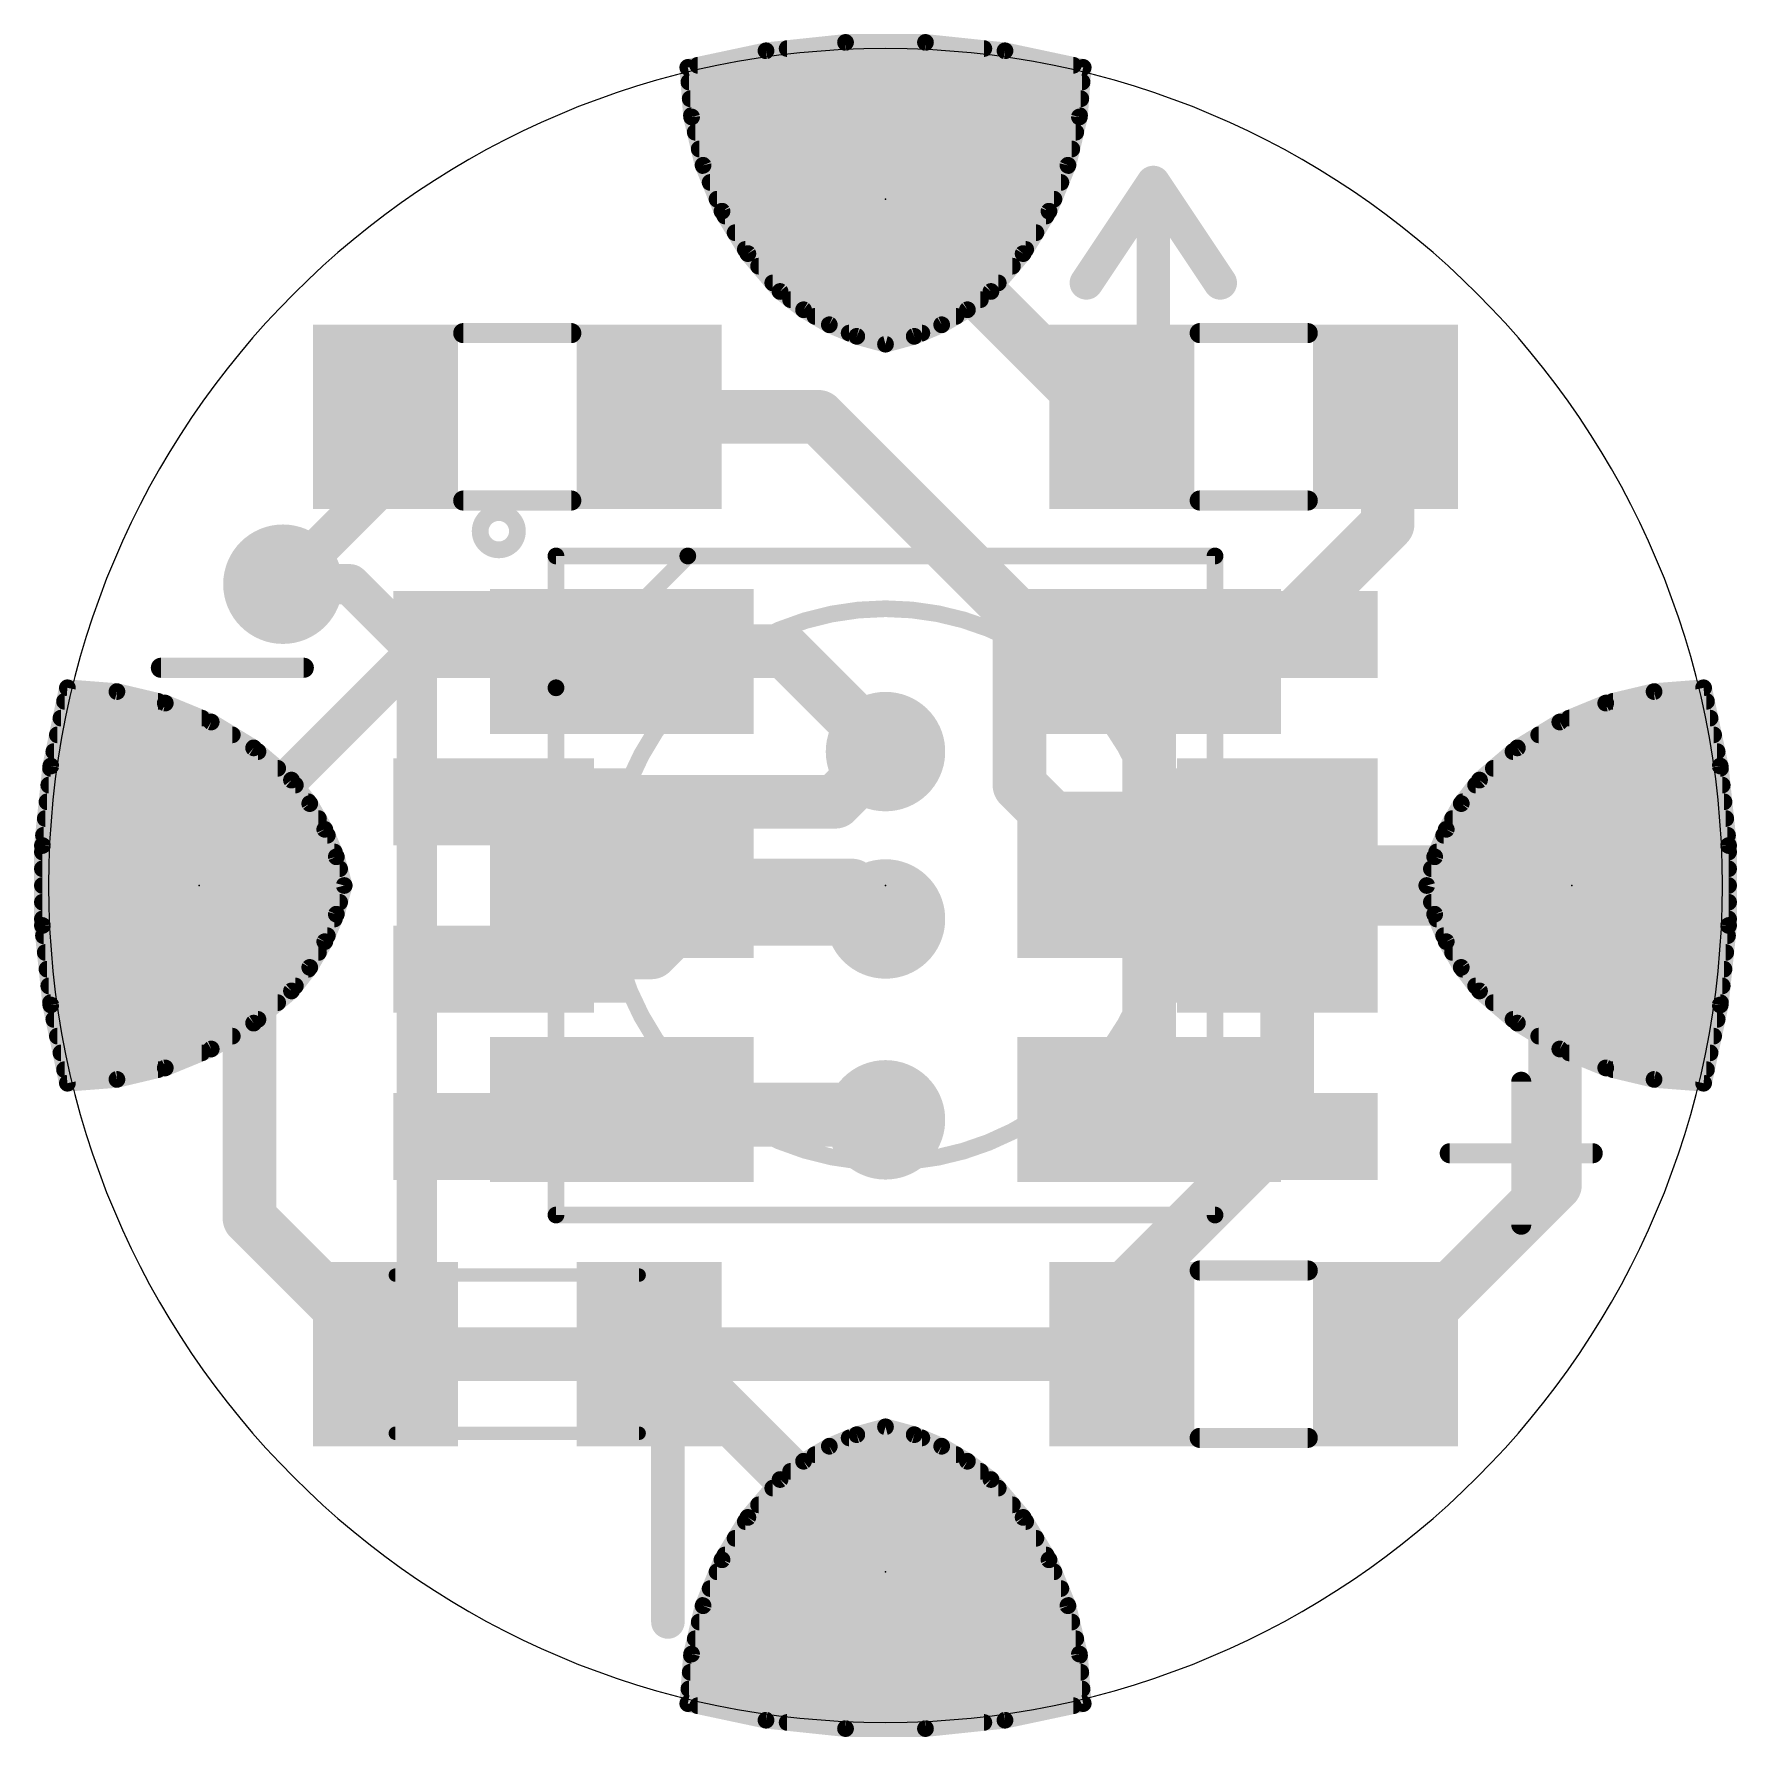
# Model space of a CAD drawing. Extents: x -6.5 to 6.5, y -6.5 to 6.5.
import ezdxf

# ---------------------------------------------------------------- set-up
doc = ezdxf.new("R2010")
doc.units = 0
for name, color, linetype in [('1', 12, 'CONTINUOUS'), ('16', 132, 'CONTINUOUS'), ('17', 110, 'CONTINUOUS'), ('18', 110, 'CONTINUOUS'), ('20', 53, 'CONTINUOUS'), ('21', 253, 'CONTINUOUS'), ('23', 53, 'CONTINUOUS'), ('51', 253, 'CONTINUOUS'), ('52', 253, 'CONTINUOUS')]:
    doc.layers.add(name, color=color, linetype=linetype)

# ---------------------------------------------------------------- blocks, each defined once
blk = doc.blocks.new('RECT')
blk.add_solid([(-0.5, -0.5), (0.5, -0.5), (-0.5, 0.5), (0.5, 0.5)])
blk = doc.blocks.new('ROUNDP')
at = {"const_width": 0.5}
blk.add_lwpolyline([(0, -0.25, 1), (0, 0.25, 1), (0, -0.25)], format="xyb", dxfattribs=at)
blk = doc.blocks.new('ROUNDV')
at = {"const_width": 0.5}
blk.add_lwpolyline([(0, -0.25, 1), (0, 0.25, 1), (0, -0.25)], format="xyb", dxfattribs=at)

msp = doc.modelspace()

# ---------------------------------------------------------------- linework, layer by layer
at = {"layer": '1'}
for points, const_width in [([(-0.9066, 6.3331), (-1.5, 6.207)], 0.127), ([(-0.3033, 6.3965), (-0.9066, 6.3331)], 0.127), ([(-0.7461, 6.35), (0.7461, 6.35)], 0.127), ([(0.3033, 6.3965), (-0.3033, 6.3965)], 0.127), ([(0.9066, 6.3331), (0.3033, 6.3965)], 0.127), ([(1.5, 6.207), (0.9066, 6.3331)], 0.127), ([(-1.5, 6.207), (-1.4712, 5.8312)], 0.127), ([(-1.4247, 6.223), (1.4247, 6.223)], 0.127), ([(1.4712, 5.8312), (1.5, 6.207)], 0.127), ([(-1.4915, 6.096), (1.4915, 6.096)], 0.127), ([(-1.4818, 5.969), (1.4818, 5.969)], 0.127), ([(-1.472, 5.842), (1.472, 5.842)], 0.127), ([(-1.4712, 5.8312), (-1.384, 5.4645)], 0.127), ([(1.384, 5.4645), (1.4712, 5.8312)], 0.127), ([(-1.4436, 5.715), (1.4436, 5.715)], 0.127), ([(-1.4134, 5.588), (1.4134, 5.588)], 0.127), ([(-1.384, 5.4645), (-1.2405, 5.1159)], 0.127), ([(-1.3826, 5.461), (1.3826, 5.461)], 0.127), ([(1.2405, 5.1159), (1.384, 5.4645)], 0.127), ([(-1.3303, 5.334), (1.3303, 5.334)], 0.127), ([(-1.278, 5.207), (1.278, 5.207)], 0.127), ([(-1.2405, 5.1159), (-1.0442, 4.7941)], 0.127), ([(1.0442, 4.7941), (1.2405, 5.1159)], 0.127), ([(-1.2186, 5.08), (1.2186, 5.08)], 0.127), ([(-1.1411, 4.953), (1.1411, 4.953)], 0.127), ([(-1.0636, 4.826), (1.0636, 4.826)], 0.127), ([(-1.0442, 4.7941), (-0.8, 4.507)], 0.127), ([(0.8, 4.507), (1.0442, 4.7941)], 0.127), ([(-0.9633, 4.699), (0.9633, 4.699)], 0.127), ([(-0.8553, 4.572), (0.8553, 4.572)], 0.127), ([(-0.8, 4.507), (-0.6214, 4.3684)], 0.127), ([(0.6214, 4.3684), (0.8, 4.507)], 0.127), ([(-0.7201, 4.445), (0.7201, 4.445)], 0.127), ([(-0.6214, 4.3684), (-0.4263, 4.2543)], 0.127), ([(0.4263, 4.2543), (0.6214, 4.3684)], 0.127), ([(-0.5352, 4.318), (0.5352, 4.318)], 0.127), ([(-0.4263, 4.2543), (-0.218, 4.1667)], 0.127), ([(0.218, 4.1667), (0.4263, 4.2543)], 0.127), ([(-0.2758, 4.191), (0.2758, 4.191)], 0.127), ([(-0.218, 4.1667), (0, 4.107)], 0.127), ([(0, 4.107), (0.218, 4.1667)], 0.127), ([(-4.572, 2.286), (-4.064, 2.286)], 0.3048), ([(-4.064, 2.286), (-3.556, 1.778)], 0.3048), ([(-2.032, 1.732), (-2.032, 1.778)], 0.4064), ([(-2.032, 1.778), (-0.762, 1.778)], 0.4064), ([(-0.762, 1.778), (0, 1.016)], 0.4064), ([(-3.556, 1.778), (-3.556, -3.302)], 0.3048), ([(-2, 1.7), (-2.032, 1.732)], 0.4064), ([(2, 1.556), (2, 1.7)], 0.4064), ([(2.032, 1.524), (2, 1.556)], 0.4064), ([(2, 1.492), (2.032, 1.524)], 0.4064), ([(2, 0), (2, 1.492)], 0.4064), ([(-6.207, 1.5), (-6.3331, 0.9066)], 0.127), ([(-5.8312, 1.4712), (-6.207, 1.5)], 0.127), ([(6.207, 1.5), (5.8312, 1.4712)], 0.127), ([(6.3331, 0.9066), (6.207, 1.5)], 0.127), ([(-6.2289, 1.397), (-5.5192, 1.397)], 0.127), ([(-5.4645, 1.384), (-5.8312, 1.4712)], 0.127), ([(-5.1159, 1.2405), (-5.4645, 1.384)], 0.127), ([(5.4645, 1.384), (5.1159, 1.2405)], 0.127), ([(5.8312, 1.4712), (5.4645, 1.384)], 0.127), ([(5.5192, 1.397), (6.2289, 1.397)], 0.127), ([(-6.2559, 1.27), (-5.1877, 1.27)], 0.127), ([(-4.7941, 1.0442), (-5.1159, 1.2405)], 0.127), ([(5.1159, 1.2405), (4.7941, 1.0442)], 0.127), ([(5.1877, 1.27), (6.2559, 1.27)], 0.127), ([(-6.2829, 1.143), (-4.9561, 1.143)], 0.127), ([(4.9561, 1.143), (6.2829, 1.143)], 0.127), ([(-6.3099, 1.016), (-4.761, 1.016)], 0.127), ([(-4.507, 0.8), (-4.7941, 1.0442)], 0.127), ([(4.7941, 1.0442), (4.507, 0.8)], 0.127), ([(4.761, 1.016), (6.3099, 1.016)], 0.127), ([(-6.3331, 0.9066), (-6.3965, 0.3033)], 0.127), ([(-6.335, 0.889), (-4.6116, 0.889)], 0.127), ([(4.6117, 0.889), (6.335, 0.889)], 0.127), ([(6.3965, 0.3033), (6.3331, 0.9066)], 0.127), ([(-6.3483, 0.762), (-4.4775, 0.762)], 0.127), ([(-4.3684, 0.6214), (-4.507, 0.8)], 0.127), ([(4.507, 0.8), (4.3684, 0.6214)], 0.127), ([(4.4775, 0.762), (6.3483, 0.762)], 0.127), ([(-6.3617, 0.635), (-4.3789, 0.635)], 0.127), ([(-4.2543, 0.4263), (-4.3684, 0.6214)], 0.127), ([(4.3684, 0.6214), (4.2543, 0.4263)], 0.127), ([(4.3789, 0.635), (6.3617, 0.635)], 0.127), ([(-6.375, 0.508), (-4.3021, 0.508)], 0.127), ([(4.3021, 0.508), (6.375, 0.508)], 0.127), ([(-6.3884, 0.381), (-4.2353, 0.381)], 0.127), ([(-4.1667, 0.218), (-4.2543, 0.4263)], 0.127), ([(4.2543, 0.4263), (4.1667, 0.218)], 0.127), ([(4.2353, 0.381), (6.3884, 0.381)], 0.127), ([(-6.3965, 0.3033), (-6.3965, -0.3033)], 0.127), ([(-6.3965, 0.254), (-4.1818, 0.254)], 0.127), ([(-4.107, 0), (-4.1667, 0.218)], 0.127), ([(4.953, 0), (2, 0)], 0.6096), ([(2, 0.095), (2.032, 0.127)], 0.4064), ([(2, 0), (2, 0.095)], 0.4064), ([(4.1667, 0.218), (4.107, 0)], 0.127), ([(4.1818, 0.254), (6.3965, 0.254)], 0.127), ([(6.3965, -0.3033), (6.3965, 0.3033)], 0.127), ([(-6.3965, 0.127), (-4.1418, 0.127)], 0.127), ([(-2, 0), (-0.254, 0)], 0.4064), ([(-0.254, 0), (0, -0.254)], 0.4064), ([(2, 0), (2, -1.7)], 0.4064), ([(4.1418, 0.127), (6.3965, 0.127)], 0.127), ([(5.207, 0), (4.953, 0)], 0.4064), ([(-6.3965, 0), (-4.107, 0)], 0.127), ([(-4.1667, -0.218), (-4.107, 0)], 0.127), ([(4.107, 0), (4.1667, -0.218)], 0.127), ([(4.107, 0), (6.3965, 0)], 0.127), ([(-6.3965, -0.127), (-4.1418, -0.127)], 0.127), ([(4.1418, -0.127), (6.3965, -0.127)], 0.127), ([(-6.3965, -0.254), (-4.1818, -0.254)], 0.127), ([(-6.3965, -0.3033), (-6.3331, -0.9066)], 0.127), ([(-4.2543, -0.4263), (-4.1667, -0.218)], 0.127), ([(4.1667, -0.218), (4.2543, -0.4263)], 0.127), ([(4.1818, -0.254), (6.3965, -0.254)], 0.127), ([(6.3331, -0.9066), (6.3965, -0.3033)], 0.127), ([(-6.3884, -0.381), (-4.2353, -0.381)], 0.127), ([(-4.3684, -0.6214), (-4.2543, -0.4263)], 0.127), ([(4.2353, -0.381), (6.3884, -0.381)], 0.127), ([(4.2543, -0.4263), (4.3684, -0.6214)], 0.127), ([(-6.375, -0.508), (-4.3021, -0.508)], 0.127), ([(4.3021, -0.508), (6.375, -0.508)], 0.127), ([(-6.3617, -0.635), (-4.3789, -0.635)], 0.127), ([(-4.507, -0.8), (-4.3684, -0.6214)], 0.127), ([(4.3684, -0.6214), (4.507, -0.8)], 0.127), ([(4.3789, -0.635), (6.3617, -0.635)], 0.127), ([(-6.3483, -0.762), (-4.4775, -0.762)], 0.127), ([(-4.7941, -1.0442), (-4.507, -0.8)], 0.127), ([(4.4775, -0.762), (6.3483, -0.762)], 0.127), ([(4.507, -0.8), (4.7941, -1.0442)], 0.127), ([(-6.335, -0.889), (-4.6117, -0.889)], 0.127), ([(-6.3331, -0.9066), (-6.207, -1.5)], 0.127), ([(4.6116, -0.889), (6.335, -0.889)], 0.127), ([(6.207, -1.5), (6.3331, -0.9066)], 0.127), ([(-6.3099, -1.016), (-4.761, -1.016)], 0.127), ([(-5.1159, -1.2405), (-4.7941, -1.0442)], 0.127), ([(4.761, -1.016), (6.3099, -1.016)], 0.127), ([(4.7941, -1.0442), (5.1159, -1.2405)], 0.127), ([(-6.2829, -1.143), (-4.9561, -1.143)], 0.127), ([(4.9561, -1.143), (6.2829, -1.143)], 0.127), ([(-6.2559, -1.27), (-5.1877, -1.27)], 0.127), ([(-5.4645, -1.384), (-5.1159, -1.2405)], 0.127), ([(5.1159, -1.2405), (5.4645, -1.384)], 0.127), ([(5.1877, -1.27), (6.2559, -1.27)], 0.127), ([(-6.2289, -1.397), (-5.5192, -1.397)], 0.127), ([(-6.207, -1.5), (-5.8312, -1.4712)], 0.127), ([(-5.8312, -1.4712), (-5.4645, -1.384)], 0.127), ([(5.4645, -1.384), (5.8312, -1.4712)], 0.127), ([(5.5192, -1.397), (6.2289, -1.397)], 0.127), ([(5.8312, -1.4712), (6.207, -1.5)], 0.127), ([(-2, -1.7), (-0.078, -1.7)], 0.4064), ([(-0.078, -1.7), (0, -1.778)], 0.4064), ([(-3.556, -3.302), (-3.302, -3.556)], 0.3048), ([(-3.302, -3.556), (-1.651, -3.556)], 0.4064), ([(-1.651, -3.556), (0, -5.207)], 0.4064), ([(-0.218, -4.1667), (-0.4263, -4.2543)], 0.127), ([(-0.2758, -4.191), (0.2758, -4.191)], 0.127), ([(0, -4.107), (-0.218, -4.1667)], 0.127), ([(0.218, -4.1667), (0, -4.107)], 0.127), ([(0.4263, -4.2543), (0.218, -4.1667)], 0.127), ([(-0.4263, -4.2543), (-0.6214, -4.3684)], 0.127), ([(-0.5352, -4.318), (0.5352, -4.318)], 0.127), ([(0.6214, -4.3684), (0.4263, -4.2543)], 0.127), ([(-0.6214, -4.3684), (-0.8, -4.507)], 0.127), ([(-0.7201, -4.445), (0.7201, -4.445)], 0.127), ([(0.8, -4.507), (0.6214, -4.3684)], 0.127), ([(-0.8, -4.507), (-1.0442, -4.7941)], 0.127), ([(-0.8553, -4.572), (0.8553, -4.572)], 0.127), ([(1.0442, -4.7941), (0.8, -4.507)], 0.127), ([(-0.9633, -4.699), (0.9633, -4.699)], 0.127), ([(-1.0442, -4.7941), (-1.2405, -5.1159)], 0.127), ([(-1.0636, -4.826), (1.0636, -4.826)], 0.127), ([(1.2405, -5.1159), (1.0442, -4.7941)], 0.127), ([(-1.1411, -4.953), (1.1411, -4.953)], 0.127), ([(-1.2186, -5.08), (1.2186, -5.08)], 0.127), ([(-1.2405, -5.1159), (-1.384, -5.4645)], 0.127), ([(-1.278, -5.207), (1.278, -5.207)], 0.127), ([(1.384, -5.4645), (1.2405, -5.1159)], 0.127), ([(-1.3303, -5.334), (1.3303, -5.334)], 0.127), ([(-1.384, -5.4645), (-1.4712, -5.8312)], 0.127), ([(-1.3826, -5.461), (1.3826, -5.461)], 0.127), ([(1.4712, -5.8312), (1.384, -5.4645)], 0.127), ([(-1.4134, -5.588), (1.4134, -5.588)], 0.127), ([(-1.4436, -5.715), (1.4436, -5.715)], 0.127), ([(-1.4712, -5.8312), (-1.5, -6.207)], 0.127), ([(-1.472, -5.842), (1.472, -5.842)], 0.127), ([(1.5, -6.207), (1.4712, -5.8312)], 0.127), ([(-1.4818, -5.969), (1.4818, -5.969)], 0.127), ([(-1.4915, -6.096), (1.4915, -6.096)], 0.127), ([(-1.5, -6.207), (-0.9066, -6.3331)], 0.127), ([(-1.4247, -6.223), (1.4247, -6.223)], 0.127), ([(0.9066, -6.3331), (1.5, -6.207)], 0.127), ([(-0.9066, -6.3331), (-0.3033, -6.3965)], 0.127), ([(-0.7461, -6.35), (0.7461, -6.35)], 0.127), ([(0.3033, -6.3965), (0.9066, -6.3331)], 0.127), ([(-0.3033, -6.3965), (0.3033, -6.3965)], 0.127)]:
    msp.add_lwpolyline(points, dxfattribs=dict(at, const_width=const_width))
for points, const_width in [([(-0.9099, 6.3647, 1), (-0.9033, 6.3015)], 0.0635), ([(-0.9, 6.3021, 1), (-0.9132, 6.3642)], 0.0635), ([(-0.7461, 6.3818, 1), (-0.7461, 6.3183)], 0.0635), ([(-0.3033, 6.4283, 1), (-0.3033, 6.3648)], 0.0635), ([(-0.3, 6.365, 1), (-0.3066, 6.4281)], 0.0635), ([(0.3066, 6.4281, 1), (0.3, 6.365)], 0.0635), ([(0.3033, 6.3648, 1), (0.3033, 6.4283)], 0.0635), ([(0.7461, 6.3183, 1), (0.7461, 6.3818)], 0.0635), ([(0.9132, 6.3642, 1), (0.9, 6.3021)], 0.0635), ([(0.9033, 6.3015, 1), (0.9099, 6.3647)], 0.0635), ([(-1.4683, 6.2094, 1), (-1.5317, 6.2046)], 0.0635), ([(-1.5066, 6.2381, 1), (-1.4934, 6.1759)], 0.0635), ([(-1.4247, 6.2547, 1), (-1.4247, 6.1913)], 0.0635), ([(1.4247, 6.1913, 1), (1.4247, 6.2547)], 0.0635), ([(1.5317, 6.2046, 1), (1.4683, 6.2094)], 0.0635), ([(1.4934, 6.1759, 1), (1.5066, 6.2381)], 0.0635), ([(-1.4915, 6.1277, 1), (-1.4915, 6.0643)], 0.0635), ([(1.4915, 6.0643, 1), (1.4915, 6.1277)], 0.0635), ([(-1.4818, 6.0008, 1), (-1.4818, 5.9373)], 0.0635), ([(1.4818, 5.9373, 1), (1.4818, 6.0008)], 0.0635), ([(-1.472, 5.8738, 1), (-1.472, 5.8103)], 0.0635), ([(-1.4403, 5.8385, 1), (-1.5021, 5.8238)], 0.0635), ([(-1.5029, 5.8287, 1), (-1.4396, 5.8336)], 0.0635), ([(1.4396, 5.8336, 1), (1.5029, 5.8287)], 0.0635), ([(1.5021, 5.8238, 1), (1.4403, 5.8385)], 0.0635), ([(1.472, 5.8103, 1), (1.472, 5.8738)], 0.0635), ([(-1.4436, 5.7467, 1), (-1.4436, 5.6833)], 0.0635), ([(1.4436, 5.6833, 1), (1.4436, 5.7467)], 0.0635), ([(-1.4134, 5.6197, 1), (-1.4134, 5.5563)], 0.0635), ([(1.4134, 5.5563, 1), (1.4134, 5.6197)], 0.0635), ([(-1.3546, 5.4766, 1), (-1.4133, 5.4524)], 0.0635), ([(-1.4149, 5.4571, 1), (-1.3531, 5.4718)], 0.0635), ([(-1.3826, 5.4928, 1), (-1.3826, 5.4293)], 0.0635), ([(1.3531, 5.4718, 1), (1.4149, 5.4571)], 0.0635), ([(1.4133, 5.4524, 1), (1.3546, 5.4766)], 0.0635), ([(1.3826, 5.4293, 1), (1.3826, 5.4928)], 0.0635), ([(-1.3303, 5.3658, 1), (-1.3303, 5.3023)], 0.0635), ([(1.3303, 5.3023, 1), (1.3303, 5.3658)], 0.0635), ([(-1.278, 5.2387, 1), (-1.278, 5.1753)], 0.0635), ([(-1.2134, 5.1325, 1), (-1.2676, 5.0994)], 0.0635), ([(1.2676, 5.0994, 1), (1.2134, 5.1325)], 0.0635), ([(1.278, 5.1753, 1), (1.278, 5.2387)], 0.0635), ([(-1.2698, 5.1038, 1), (-1.2111, 5.128)], 0.0635), ([(-1.2186, 5.1117, 1), (-1.2186, 5.0483)], 0.0635), ([(1.2111, 5.128, 1), (1.2698, 5.1038)], 0.0635), ([(1.2186, 5.0483, 1), (1.2186, 5.1117)], 0.0635), ([(-1.1411, 4.9848, 1), (-1.1411, 4.9213)], 0.0635), ([(1.1411, 4.9213, 1), (1.1411, 4.9848)], 0.0635), ([(-1.0636, 4.8578, 1), (-1.0636, 4.7943)], 0.0635), ([(-1.02, 4.8147, 1), (-1.0684, 4.7736)], 0.0635), ([(-1.0713, 4.7776, 1), (-1.0171, 4.8107)], 0.0635), ([(1.0171, 4.8107, 1), (1.0713, 4.7776)], 0.0635), ([(1.0684, 4.7736, 1), (1.02, 4.8147)], 0.0635), ([(1.0636, 4.7943, 1), (1.0636, 4.8578)], 0.0635), ([(-0.9633, 4.7307, 1), (-0.9633, 4.6673)], 0.0635), ([(0.9633, 4.6673, 1), (0.9633, 4.7307)], 0.0635), ([(-0.8553, 4.6037, 1), (-0.8553, 4.5403)], 0.0635), ([(-0.7805, 4.5321, 1), (-0.8195, 4.4819)], 0.0635), ([(-0.8242, 4.4864, 1), (-0.7758, 4.5276)], 0.0635), ([(0.7758, 4.5276, 1), (0.8242, 4.4864)], 0.0635), ([(0.8195, 4.4819, 1), (0.7805, 4.5321)], 0.0635), ([(0.8553, 4.5403, 1), (0.8553, 4.6037)], 0.0635), ([(-0.7201, 4.4768, 1), (-0.7201, 4.4133)], 0.0635), ([(-0.6054, 4.3958, 1), (-0.6375, 4.341)], 0.0635), ([(-0.6409, 4.3433, 1), (-0.602, 4.3935)], 0.0635), ([(0.602, 4.3935, 1), (0.6409, 4.3433)], 0.0635), ([(0.6375, 4.341, 1), (0.6054, 4.3958)], 0.0635), ([(0.7201, 4.4133, 1), (0.7201, 4.4768)], 0.0635), ([(-0.5352, 4.3498, 1), (-0.5352, 4.2863)], 0.0635), ([(-0.414, 4.2836, 1), (-0.4386, 4.2251)], 0.0635), ([(-0.4424, 4.2269, 1), (-0.4103, 4.2817)], 0.0635), ([(0.4103, 4.2817, 1), (0.4424, 4.2269)], 0.0635), ([(0.4386, 4.2251, 1), (0.414, 4.2836)], 0.0635), ([(0.5352, 4.2863, 1), (0.5352, 4.3498)], 0.0635), ([(-0.2758, 4.2227, 1), (-0.2758, 4.1593)], 0.0635), ([(-0.2096, 4.1973, 1), (-0.2264, 4.1361)], 0.0635), ([(-0.2303, 4.1374, 1), (-0.2057, 4.196)], 0.0635), ([(-0.0084, 4.1376, 1), (0.0084, 4.0764)], 0.0635), ([(-0.0084, 4.0764, 1), (0.0084, 4.1376)], 0.0635), ([(0.2057, 4.196, 1), (0.2303, 4.1374)], 0.0635), ([(0.2264, 4.1361, 1), (0.2096, 4.1973)], 0.0635), ([(0.2758, 4.1593, 1), (0.2758, 4.2227)], 0.0635), ([(-4.572, 2.3622, 1), (-4.572, 2.2098)], 0.1524), ([(-4.0101, 2.3399, 1), (-4.1179, 2.2321)], 0.1524), ([(-4.064, 2.2098, 1), (-4.064, 2.3622)], 0.1524), ([(-1.9304, 1.778, 1), (-2.1336, 1.778)], 0.2032), ([(-2.032, 1.8796, 1), (-2.032, 1.6764)], 0.2032), ([(-0.6902, 1.8498, 1), (-0.8338, 1.7062)], 0.2032), ([(-0.762, 1.6764, 1), (-0.762, 1.8796)], 0.2032), ([(-3.4798, 1.778, 1), (-3.6322, 1.778)], 0.1524), ([(-3.6099, 1.7241, 1), (-3.5021, 1.8319)], 0.1524), ([(-2.1336, 1.732, 1), (-1.9304, 1.732)], 0.2032), ([(-1.9602, 1.8038, 1), (-2.1038, 1.6602)], 0.2032), ([(-2.0718, 1.6282, 1), (-1.9282, 1.7718)], 0.2032), ([(2.1016, 1.7, 1), (1.8984, 1.7)], 0.2032), ([(2.1016, 1.492, 1), (1.8984, 1.492)], 0.2032), ([(2.0718, 1.6278, 1), (1.9282, 1.4842)], 0.2032), ([(2.1038, 1.4522, 1), (1.9602, 1.5958)], 0.2032), ([(1.9602, 1.4522, 1), (2.1038, 1.5958)], 0.2032), ([(-6.2046, 1.5317, 1), (-6.2094, 1.4683)], 0.0635), ([(-6.1759, 1.4934, 1), (-6.2381, 1.5066)], 0.0635), ([(1.8984, 1.556, 1), (2.1016, 1.556)], 0.2032), ([(1.9282, 1.5638, 1), (2.0718, 1.4202)], 0.2032), ([(6.2381, 1.5066, 1), (6.1759, 1.4934)], 0.0635), ([(6.2094, 1.4683, 1), (6.2046, 1.5317)], 0.0635), ([(-6.2289, 1.4287, 1), (-6.2289, 1.3653)], 0.0635), ([(-5.8238, 1.5021, 1), (-5.8385, 1.4403)], 0.0635), ([(-5.8336, 1.4396, 1), (-5.8287, 1.5029)], 0.0635), ([(-5.5192, 1.3653, 1), (-5.5192, 1.4287)], 0.0635), ([(-5.4524, 1.4133, 1), (-5.4766, 1.3546)], 0.0635), ([(-5.4718, 1.3531, 1), (-5.4571, 1.4149)], 0.0635), ([(5.4571, 1.4149, 1), (5.4718, 1.3531)], 0.0635), ([(5.4766, 1.3546, 1), (5.4524, 1.4133)], 0.0635), ([(5.5192, 1.4287, 1), (5.5192, 1.3653)], 0.0635), ([(5.8287, 1.5029, 1), (5.8336, 1.4396)], 0.0635), ([(5.8385, 1.4403, 1), (5.8238, 1.5021)], 0.0635), ([(6.2289, 1.3653, 1), (6.2289, 1.4287)], 0.0635), ([(-6.2559, 1.3017, 1), (-6.2559, 1.2383)], 0.0635), ([(-5.1877, 1.2383, 1), (-5.1877, 1.3017)], 0.0635), ([(-5.0994, 1.2676, 1), (-5.1325, 1.2134)], 0.0635), ([(-5.128, 1.2111, 1), (-5.1038, 1.2698)], 0.0635), ([(5.1038, 1.2698, 1), (5.128, 1.2111)], 0.0635), ([(5.1325, 1.2134, 1), (5.0994, 1.2676)], 0.0635), ([(5.1877, 1.3017, 1), (5.1877, 1.2383)], 0.0635), ([(6.2559, 1.2383, 1), (6.2559, 1.3017)], 0.0635), ([(-6.2829, 1.1747, 1), (-6.2829, 1.1113)], 0.0635), ([(-4.9561, 1.1113, 1), (-4.9561, 1.1747)], 0.0635), ([(-0.0718, 0.9442, 1), (0.0718, 1.0878)], 0.2032), ([(4.9561, 1.1747, 1), (4.9561, 1.1113)], 0.0635), ([(6.2829, 1.1113, 1), (6.2829, 1.1747)], 0.0635), ([(-6.3099, 1.0477, 1), (-6.3099, 0.9843)], 0.0635), ([(-4.7736, 1.0684, 1), (-4.8147, 1.02)], 0.0635), ([(-4.8107, 1.0171, 1), (-4.7776, 1.0713)], 0.0635), ([(-4.761, 0.9843, 1), (-4.761, 1.0477)], 0.0635), ([(4.761, 1.0477, 1), (4.761, 0.9843)], 0.0635), ([(4.7776, 1.0713, 1), (4.8107, 1.0171)], 0.0635), ([(4.8147, 1.02, 1), (4.7736, 1.0684)], 0.0635), ([(6.3099, 0.9843, 1), (6.3099, 1.0477)], 0.0635), ([(-6.335, 0.9207, 1), (-6.335, 0.8573)], 0.0635), ([(-6.3642, 0.9132, 1), (-6.3021, 0.9)], 0.0635), ([(-6.3015, 0.9033, 1), (-6.3647, 0.9099)], 0.0635), ([(-4.6116, 0.8573, 1), (-4.6116, 0.9207)], 0.0635), ([(4.6117, 0.9207, 1), (4.6117, 0.8573)], 0.0635), ([(6.3647, 0.9099, 1), (6.3015, 0.9033)], 0.0635), ([(6.3021, 0.9, 1), (6.3642, 0.9132)], 0.0635), ([(6.335, 0.8573, 1), (6.335, 0.9207)], 0.0635), ([(-6.3483, 0.7937, 1), (-6.3483, 0.7303)], 0.0635), ([(-4.4819, 0.8195, 1), (-4.5321, 0.7805)], 0.0635), ([(-4.5276, 0.7758, 1), (-4.4864, 0.8242)], 0.0635), ([(-4.4775, 0.7303, 1), (-4.4775, 0.7937)], 0.0635), ([(4.4775, 0.7937, 1), (4.4775, 0.7303)], 0.0635), ([(4.4864, 0.8242, 1), (4.5276, 0.7758)], 0.0635), ([(4.5321, 0.7805, 1), (4.4819, 0.8195)], 0.0635), ([(6.3483, 0.7303, 1), (6.3483, 0.7937)], 0.0635), ([(-6.3617, 0.6667, 1), (-6.3617, 0.6033)], 0.0635), ([(-4.341, 0.6375, 1), (-4.3958, 0.6054)], 0.0635), ([(-4.3935, 0.602, 1), (-4.3433, 0.6409)], 0.0635), ([(-4.3789, 0.6033, 1), (-4.3789, 0.6667)], 0.0635), ([(4.3433, 0.6409, 1), (4.3935, 0.602)], 0.0635), ([(4.3958, 0.6054, 1), (4.341, 0.6375)], 0.0635), ([(4.3789, 0.6667, 1), (4.3789, 0.6033)], 0.0635), ([(6.3617, 0.6033, 1), (6.3617, 0.6667)], 0.0635), ([(-6.375, 0.5397, 1), (-6.375, 0.4763)], 0.0635), ([(-4.3021, 0.4763, 1), (-4.3021, 0.5397)], 0.0635), ([(4.3021, 0.5397, 1), (4.3021, 0.4763)], 0.0635), ([(6.375, 0.4763, 1), (6.375, 0.5397)], 0.0635), ([(-6.3884, 0.4128, 1), (-6.3884, 0.3493)], 0.0635), ([(-4.2251, 0.4386, 1), (-4.2836, 0.414)], 0.0635), ([(-4.2817, 0.4103, 1), (-4.2269, 0.4424)], 0.0635), ([(-4.2353, 0.3493, 1), (-4.2353, 0.4128)], 0.0635), ([(4.2353, 0.4128, 1), (4.2353, 0.3493)], 0.0635), ([(4.2269, 0.4424, 1), (4.2817, 0.4103)], 0.0635), ([(4.2836, 0.414, 1), (4.2251, 0.4386)], 0.0635), ([(6.3884, 0.3493, 1), (6.3884, 0.4128)], 0.0635), ([(-6.3648, 0.3033, 1), (-6.4283, 0.3033)], 0.0635), ([(-6.4281, 0.3066, 1), (-6.365, 0.3)], 0.0635), ([(-6.3965, 0.2858, 1), (-6.3965, 0.2223)], 0.0635), ([(-4.1361, 0.2264, 1), (-4.1973, 0.2096)], 0.0635), ([(-4.196, 0.2057, 1), (-4.1374, 0.2303)], 0.0635), ([(-4.1818, 0.2223, 1), (-4.1818, 0.2858)], 0.0635), ([(2, 0.1524, 1), (2, -0.1524)], 0.3048), ([(2.1016, 0.095, 1), (1.8984, 0.095)], 0.2032), ([(1.9282, 0.1668, 1), (2.0718, 0.0232)], 0.2032), ([(2.1038, 0.0552, 1), (1.9602, 0.1988)], 0.2032), ([(4.1374, 0.2303, 1), (4.196, 0.2057)], 0.0635), ([(4.1973, 0.2096, 1), (4.1361, 0.2264)], 0.0635), ([(4.1818, 0.2858, 1), (4.1818, 0.2223)], 0.0635), ([(4.953, -0.1524, 1), (4.953, 0.1524)], 0.3048), ([(6.4283, 0.3033, 1), (6.3648, 0.3033)], 0.0635), ([(6.365, 0.3, 1), (6.4281, 0.3066)], 0.0635), ([(6.3965, 0.2223, 1), (6.3965, 0.2858)], 0.0635), ([(-6.3965, 0.1588, 1), (-6.3965, 0.0953)], 0.0635), ([(-4.1418, 0.0953, 1), (-4.1418, 0.1588)], 0.0635), ([(-2, 0.1016, 1), (-2, -0.1016)], 0.2032), ([(-0.1822, 0.0718, 1), (-0.3258, -0.0718)], 0.2032), ([(-0.254, -0.1016, 1), (-0.254, 0.1016)], 0.2032), ([(2.1016, 0, 1), (1.8984, 0)], 0.2032), ([(4.1418, 0.1588, 1), (4.1418, 0.0953)], 0.0635), ([(4.953, 0.1016, 1), (4.953, -0.1016)], 0.2032), ([(5.207, -0.1016, 1), (5.207, 0.1016)], 0.2032), ([(6.3965, 0.0953, 1), (6.3965, 0.1588)], 0.0635), ([(-6.3965, 0.0318, 1), (-6.3965, -0.0318)], 0.0635), ([(-4.0764, -0.0084, 1), (-4.1376, 0.0084)], 0.0635), ([(-4.1376, -0.0084, 1), (-4.0764, 0.0084)], 0.0635), ([(-4.107, -0.0318, 1), (-4.107, 0.0318)], 0.0635), ([(1.8984, 0, 1), (2.1016, 0)], 0.2032), ([(1.8984, 0, 1), (2.1016, 0)], 0.2032), ([(4.1376, 0.0084, 1), (4.0764, -0.0084)], 0.0635), ([(4.107, 0.0318, 1), (4.107, -0.0318)], 0.0635), ([(4.0764, 0.0084, 1), (4.1376, -0.0084)], 0.0635), ([(6.3965, -0.0318, 1), (6.3965, 0.0318)], 0.0635), ([(-6.3965, -0.0953, 1), (-6.3965, -0.1588)], 0.0635), ([(-4.1418, -0.1588, 1), (-4.1418, -0.0953)], 0.0635), ([(-0.0718, -0.3258, 1), (0.0718, -0.1822)], 0.2032), ([(4.1418, -0.0953, 1), (4.1418, -0.1588)], 0.0635), ([(6.3965, -0.1588, 1), (6.3965, -0.0953)], 0.0635), ([(-6.3965, -0.2223, 1), (-6.3965, -0.2858)], 0.0635), ([(-6.365, -0.3, 1), (-6.4281, -0.3066)], 0.0635), ([(-4.1973, -0.2096, 1), (-4.1361, -0.2264)], 0.0635), ([(-4.1374, -0.2303, 1), (-4.196, -0.2057)], 0.0635), ([(-4.1818, -0.2858, 1), (-4.1818, -0.2223)], 0.0635), ([(4.196, -0.2057, 1), (4.1374, -0.2303)], 0.0635), ([(4.1361, -0.2264, 1), (4.1973, -0.2096)], 0.0635), ([(4.1818, -0.2223, 1), (4.1818, -0.2858)], 0.0635), ([(6.4281, -0.3066, 1), (6.365, -0.3)], 0.0635), ([(6.3965, -0.2858, 1), (6.3965, -0.2223)], 0.0635), ([(-6.4283, -0.3033, 1), (-6.3648, -0.3033)], 0.0635), ([(-6.3884, -0.3493, 1), (-6.3884, -0.4128)], 0.0635), ([(-4.2836, -0.414, 1), (-4.2251, -0.4386)], 0.0635), ([(-4.2269, -0.4424, 1), (-4.2817, -0.4103)], 0.0635), ([(-4.2353, -0.4128, 1), (-4.2353, -0.3493)], 0.0635), ([(4.2353, -0.3493, 1), (4.2353, -0.4128)], 0.0635), ([(4.2817, -0.4103, 1), (4.2269, -0.4424)], 0.0635), ([(4.2251, -0.4386, 1), (4.2836, -0.414)], 0.0635), ([(6.3648, -0.3033, 1), (6.4283, -0.3033)], 0.0635), ([(6.3884, -0.4128, 1), (6.3884, -0.3493)], 0.0635), ([(-6.375, -0.4763, 1), (-6.375, -0.5397)], 0.0635), ([(-4.3021, -0.5397, 1), (-4.3021, -0.4763)], 0.0635), ([(4.3021, -0.4763, 1), (4.3021, -0.5397)], 0.0635), ([(6.375, -0.5397, 1), (6.375, -0.4763)], 0.0635), ([(-6.3617, -0.6033, 1), (-6.3617, -0.6667)], 0.0635), ([(-4.3958, -0.6054, 1), (-4.341, -0.6375)], 0.0635), ([(-4.3433, -0.6409, 1), (-4.3935, -0.602)], 0.0635), ([(-4.3789, -0.6667, 1), (-4.3789, -0.6033)], 0.0635), ([(4.3935, -0.602, 1), (4.3433, -0.6409)], 0.0635), ([(4.341, -0.6375, 1), (4.3958, -0.6054)], 0.0635), ([(4.3789, -0.6033, 1), (4.3789, -0.6667)], 0.0635), ([(6.3617, -0.6667, 1), (6.3617, -0.6033)], 0.0635), ([(-6.3483, -0.7303, 1), (-6.3483, -0.7937)], 0.0635), ([(-4.5321, -0.7805, 1), (-4.4819, -0.8195)], 0.0635), ([(-4.4864, -0.8242, 1), (-4.5276, -0.7758)], 0.0635), ([(-4.4775, -0.7937, 1), (-4.4775, -0.7303)], 0.0635), ([(4.4775, -0.7303, 1), (4.4775, -0.7937)], 0.0635), ([(4.5276, -0.7758, 1), (4.4864, -0.8242)], 0.0635), ([(4.4819, -0.8195, 1), (4.5321, -0.7805)], 0.0635), ([(6.3483, -0.7937, 1), (6.3483, -0.7303)], 0.0635), ([(-6.335, -0.8573, 1), (-6.335, -0.9207)], 0.0635), ([(-6.3021, -0.9, 1), (-6.3642, -0.9132)], 0.0635), ([(-6.3647, -0.9099, 1), (-6.3015, -0.9033)], 0.0635), ([(-4.6117, -0.9207, 1), (-4.6117, -0.8573)], 0.0635), ([(4.6116, -0.8573, 1), (4.6116, -0.9207)], 0.0635), ([(6.3015, -0.9033, 1), (6.3647, -0.9099)], 0.0635), ([(6.3642, -0.9132, 1), (6.3021, -0.9)], 0.0635), ([(6.335, -0.9207, 1), (6.335, -0.8573)], 0.0635), ([(-6.3099, -0.9843, 1), (-6.3099, -1.0477)], 0.0635), ([(-4.8147, -1.02, 1), (-4.7736, -1.0684)], 0.0635), ([(-4.7776, -1.0713, 1), (-4.8107, -1.0171)], 0.0635), ([(-4.761, -1.0477, 1), (-4.761, -0.9843)], 0.0635), ([(4.761, -0.9843, 1), (4.761, -1.0477)], 0.0635), ([(4.8107, -1.0171, 1), (4.7776, -1.0713)], 0.0635), ([(4.7736, -1.0684, 1), (4.8147, -1.02)], 0.0635), ([(6.3099, -1.0477, 1), (6.3099, -0.9843)], 0.0635), ([(-6.2829, -1.1113, 1), (-6.2829, -1.1747)], 0.0635), ([(-4.9561, -1.1747, 1), (-4.9561, -1.1113)], 0.0635), ([(4.9561, -1.1113, 1), (4.9561, -1.1747)], 0.0635), ([(6.2829, -1.1747, 1), (6.2829, -1.1113)], 0.0635), ([(-6.2559, -1.2383, 1), (-6.2559, -1.3017)], 0.0635), ([(-5.1877, -1.3017, 1), (-5.1877, -1.2383)], 0.0635), ([(-5.1325, -1.2134, 1), (-5.0994, -1.2676)], 0.0635), ([(-5.1038, -1.2698, 1), (-5.128, -1.2111)], 0.0635), ([(5.128, -1.2111, 1), (5.1038, -1.2698)], 0.0635), ([(5.0994, -1.2676, 1), (5.1325, -1.2134)], 0.0635), ([(5.1877, -1.2383, 1), (5.1877, -1.3017)], 0.0635), ([(6.2559, -1.3017, 1), (6.2559, -1.2383)], 0.0635), ([(-6.2289, -1.3653, 1), (-6.2289, -1.4287)], 0.0635), ([(-5.8385, -1.4403, 1), (-5.8238, -1.5021)], 0.0635), ([(-5.8287, -1.5029, 1), (-5.8336, -1.4396)], 0.0635), ([(-5.5192, -1.4287, 1), (-5.5192, -1.3653)], 0.0635), ([(-5.4766, -1.3546, 1), (-5.4524, -1.4133)], 0.0635), ([(-5.4571, -1.4149, 1), (-5.4718, -1.3531)], 0.0635), ([(5.4718, -1.3531, 1), (5.4571, -1.4149)], 0.0635), ([(5.4524, -1.4133, 1), (5.4766, -1.3546)], 0.0635), ([(5.5192, -1.3653, 1), (5.5192, -1.4287)], 0.0635), ([(5.8336, -1.4396, 1), (5.8287, -1.5029)], 0.0635), ([(5.8238, -1.5021, 1), (5.8385, -1.4403)], 0.0635), ([(6.2289, -1.4287, 1), (6.2289, -1.3653)], 0.0635), ([(-6.2094, -1.4683, 1), (-6.2046, -1.5317)], 0.0635), ([(-6.2381, -1.5066, 1), (-6.1759, -1.4934)], 0.0635), ([(-2, -1.5984, 1), (-2, -1.8016)], 0.2032), ([(-0.0062, -1.6282, 1), (-0.1498, -1.7718)], 0.2032), ([(-0.078, -1.8016, 1), (-0.078, -1.5984)], 0.2032), ([(6.1759, -1.4934, 1), (6.2381, -1.5066)], 0.0635), ([(6.2046, -1.5317, 1), (6.2094, -1.4683)], 0.0635), ([(-0.0718, -1.8498, 1), (0.0718, -1.7062)], 0.2032), ([(1.8984, -1.7, 1), (2.1016, -1.7)], 0.2032), ([(-3.5021, -3.2481, 1), (-3.6099, -3.3559)], 0.1524), ([(-3.6322, -3.302, 1), (-3.4798, -3.302)], 0.1524), ([(-3.302, -3.4544, 1), (-3.302, -3.6576)], 0.2032), ([(-1.5792, -3.4842, 1), (-1.7228, -3.6278)], 0.2032), ([(-1.651, -3.6576, 1), (-1.651, -3.4544)], 0.2032), ([(-3.3559, -3.6099, 1), (-3.2481, -3.5021)], 0.1524), ([(-0.2758, -4.1593, 1), (-0.2758, -4.2227)], 0.0635), ([(-0.2264, -4.1361, 1), (-0.2096, -4.1973)], 0.0635), ([(-0.2057, -4.196, 1), (-0.2303, -4.1374)], 0.0635), ([(0.0084, -4.0764, 1), (-0.0084, -4.1376)], 0.0635), ([(0.0084, -4.1376, 1), (-0.0084, -4.0764)], 0.0635), ([(0.2303, -4.1374, 1), (0.2057, -4.196)], 0.0635), ([(0.2096, -4.1973, 1), (0.2264, -4.1361)], 0.0635), ([(0.2758, -4.2227, 1), (0.2758, -4.1593)], 0.0635), ([(-0.5352, -4.2863, 1), (-0.5352, -4.3498)], 0.0635), ([(-0.4386, -4.2251, 1), (-0.414, -4.2836)], 0.0635), ([(-0.4103, -4.2817, 1), (-0.4424, -4.2269)], 0.0635), ([(0.4424, -4.2269, 1), (0.4103, -4.2817)], 0.0635), ([(0.414, -4.2836, 1), (0.4386, -4.2251)], 0.0635), ([(0.5352, -4.3498, 1), (0.5352, -4.2863)], 0.0635), ([(-0.7201, -4.4133, 1), (-0.7201, -4.4768)], 0.0635), ([(-0.6375, -4.341, 1), (-0.6054, -4.3958)], 0.0635), ([(-0.602, -4.3935, 1), (-0.6409, -4.3433)], 0.0635), ([(0.6409, -4.3433, 1), (0.602, -4.3935)], 0.0635), ([(0.6054, -4.3958, 1), (0.6375, -4.341)], 0.0635), ([(0.7201, -4.4768, 1), (0.7201, -4.4133)], 0.0635), ([(-0.8553, -4.5403, 1), (-0.8553, -4.6037)], 0.0635), ([(-0.8195, -4.4819, 1), (-0.7805, -4.5321)], 0.0635), ([(-0.7758, -4.5276, 1), (-0.8242, -4.4864)], 0.0635), ([(0.8242, -4.4864, 1), (0.7758, -4.5276)], 0.0635), ([(0.7805, -4.5321, 1), (0.8195, -4.4819)], 0.0635), ([(0.8553, -4.6037, 1), (0.8553, -4.5403)], 0.0635), ([(-0.9633, -4.6673, 1), (-0.9633, -4.7307)], 0.0635), ([(0.9633, -4.7307, 1), (0.9633, -4.6673)], 0.0635), ([(-1.0636, -4.7943, 1), (-1.0636, -4.8578)], 0.0635), ([(-1.0684, -4.7736, 1), (-1.02, -4.8147)], 0.0635), ([(-1.0171, -4.8107, 1), (-1.0713, -4.7776)], 0.0635), ([(1.0713, -4.7776, 1), (1.0171, -4.8107)], 0.0635), ([(1.02, -4.8147, 1), (1.0684, -4.7736)], 0.0635), ([(1.0636, -4.8578, 1), (1.0636, -4.7943)], 0.0635), ([(-1.1411, -4.9213, 1), (-1.1411, -4.9848)], 0.0635), ([(1.1411, -4.9848, 1), (1.1411, -4.9213)], 0.0635), ([(-1.2186, -5.0483, 1), (-1.2186, -5.1117)], 0.0635), ([(-0.0718, -5.2788, 1), (0.0718, -5.1352)], 0.2032), ([(1.2186, -5.1117, 1), (1.2186, -5.0483)], 0.0635), ([(-1.278, -5.1753, 1), (-1.278, -5.2387)], 0.0635), ([(-1.2676, -5.0994, 1), (-1.2134, -5.1325)], 0.0635), ([(-1.2111, -5.128, 1), (-1.2698, -5.1038)], 0.0635), ([(1.2698, -5.1038, 1), (1.2111, -5.128)], 0.0635), ([(1.2134, -5.1325, 1), (1.2676, -5.0994)], 0.0635), ([(1.278, -5.2387, 1), (1.278, -5.1753)], 0.0635), ([(-1.3303, -5.3023, 1), (-1.3303, -5.3658)], 0.0635), ([(1.3303, -5.3658, 1), (1.3303, -5.3023)], 0.0635), ([(-1.4133, -5.4524, 1), (-1.3546, -5.4766)], 0.0635), ([(-1.3531, -5.4718, 1), (-1.4149, -5.4571)], 0.0635), ([(-1.3826, -5.4293, 1), (-1.3826, -5.4928)], 0.0635), ([(1.4149, -5.4571, 1), (1.3531, -5.4718)], 0.0635), ([(1.3546, -5.4766, 1), (1.4133, -5.4524)], 0.0635), ([(1.3826, -5.4928, 1), (1.3826, -5.4293)], 0.0635), ([(-1.4134, -5.5563, 1), (-1.4134, -5.6197)], 0.0635), ([(1.4134, -5.6197, 1), (1.4134, -5.5563)], 0.0635), ([(-1.4436, -5.6833, 1), (-1.4436, -5.7467)], 0.0635), ([(1.4436, -5.7467, 1), (1.4436, -5.6833)], 0.0635), ([(-1.472, -5.8103, 1), (-1.472, -5.8738)], 0.0635), ([(-1.5021, -5.8238, 1), (-1.4403, -5.8385)], 0.0635), ([(-1.4396, -5.8336, 1), (-1.5029, -5.8287)], 0.0635), ([(1.5029, -5.8287, 1), (1.4396, -5.8336)], 0.0635), ([(1.4403, -5.8385, 1), (1.5021, -5.8238)], 0.0635), ([(1.472, -5.8738, 1), (1.472, -5.8103)], 0.0635), ([(-1.4818, -5.9373, 1), (-1.4818, -6.0008)], 0.0635), ([(1.4818, -6.0008, 1), (1.4818, -5.9373)], 0.0635), ([(-1.4915, -6.0643, 1), (-1.4915, -6.1277)], 0.0635), ([(1.4915, -6.1277, 1), (1.4915, -6.0643)], 0.0635), ([(-1.4934, -6.1759, 1), (-1.5066, -6.2381)], 0.0635), ([(-1.5317, -6.2046, 1), (-1.4683, -6.2094)], 0.0635), ([(-1.4247, -6.1913, 1), (-1.4247, -6.2547)], 0.0635), ([(1.4247, -6.2547, 1), (1.4247, -6.1913)], 0.0635), ([(1.4683, -6.2094, 1), (1.5317, -6.2046)], 0.0635), ([(1.5066, -6.2381, 1), (1.4934, -6.1759)], 0.0635), ([(-0.9033, -6.3015, 1), (-0.9099, -6.3647)], 0.0635), ([(-0.9132, -6.3642, 1), (-0.9, -6.3021)], 0.0635), ([(-0.7461, -6.3183, 1), (-0.7461, -6.3818)], 0.0635), ([(0.7461, -6.3818, 1), (0.7461, -6.3183)], 0.0635), ([(0.9, -6.3021, 1), (0.9132, -6.3642)], 0.0635), ([(0.9099, -6.3647, 1), (0.9033, -6.3015)], 0.0635), ([(-0.3033, -6.3648, 1), (-0.3033, -6.4283)], 0.0635), ([(-0.3066, -6.4281, 1), (-0.3, -6.365)], 0.0635), ([(0.3, -6.365, 1), (0.3066, -6.4281)], 0.0635), ([(0.3033, -6.4283, 1), (0.3033, -6.3648)], 0.0635)]:
    msp.add_lwpolyline(points, format="xyb", dxfattribs=dict(at, const_width=const_width))
at = {"layer": '16'}
for points, const_width in [([(-0.9066, 6.3331), (-1.5, 6.207)], 0.127), ([(-0.3033, 6.3965), (-0.9066, 6.3331)], 0.127), ([(-0.7461, 6.35), (0.7461, 6.35)], 0.127), ([(0.3033, 6.3965), (-0.3033, 6.3965)], 0.127), ([(0.9066, 6.3331), (0.3033, 6.3965)], 0.127), ([(1.5, 6.207), (0.9066, 6.3331)], 0.127), ([(-1.5, 6.207), (-1.4712, 5.8312)], 0.127), ([(-1.4247, 6.223), (1.4247, 6.223)], 0.127), ([(1.4712, 5.8312), (1.5, 6.207)], 0.127), ([(-1.4915, 6.096), (1.4915, 6.096)], 0.127), ([(-1.4818, 5.969), (1.4818, 5.969)], 0.127), ([(-1.472, 5.842), (1.472, 5.842)], 0.127), ([(-1.4712, 5.8312), (-1.384, 5.4645)], 0.127), ([(1.384, 5.4645), (1.4712, 5.8312)], 0.127), ([(-1.4436, 5.715), (1.4436, 5.715)], 0.127), ([(-1.4134, 5.588), (1.4134, 5.588)], 0.127), ([(-1.384, 5.4645), (-1.2405, 5.1159)], 0.127), ([(-1.3826, 5.461), (1.3826, 5.461)], 0.127), ([(1.2405, 5.1159), (1.384, 5.4645)], 0.127), ([(-1.3303, 5.334), (1.3303, 5.334)], 0.127), ([(1.651, 3.556), (0, 5.207)], 0.4064), ([(-1.278, 5.207), (1.278, 5.207)], 0.127), ([(-1.2405, 5.1159), (-1.0442, 4.7941)], 0.127), ([(1.0442, 4.7941), (1.2405, 5.1159)], 0.127), ([(-1.2186, 5.08), (1.2186, 5.08)], 0.127), ([(-1.1411, 4.953), (1.1411, 4.953)], 0.127), ([(-1.0636, 4.826), (1.0636, 4.826)], 0.127), ([(-1.0442, 4.7941), (-0.8, 4.507)], 0.127), ([(0.8, 4.507), (1.0442, 4.7941)], 0.127), ([(-0.9633, 4.699), (0.9633, 4.699)], 0.127), ([(-0.8553, 4.572), (0.8553, 4.572)], 0.127), ([(-0.8, 4.507), (-0.6214, 4.3684)], 0.127), ([(0.6214, 4.3684), (0.8, 4.507)], 0.127), ([(-0.7201, 4.445), (0.7201, 4.445)], 0.127), ([(-0.6214, 4.3684), (-0.4263, 4.2543)], 0.127), ([(0.4263, 4.2543), (0.6214, 4.3684)], 0.127), ([(-0.5352, 4.318), (0.5352, 4.318)], 0.127), ([(-0.4263, 4.2543), (-0.218, 4.1667)], 0.127), ([(0.218, 4.1667), (0.4263, 4.2543)], 0.127), ([(-0.2758, 4.191), (0.2758, 4.191)], 0.127), ([(-0.218, 4.1667), (0, 4.107)], 0.127), ([(0, 4.107), (0.218, 4.1667)], 0.127), ([(-0.508, 3.556), (-1.794, 3.556)], 0.4064), ([(1.016, 2.032), (-0.508, 3.556)], 0.4064), ([(1.794, 3.556), (1.651, 3.556)], 0.4064), ([(3.81, 3.556), (3.794, 3.556)], 0.4064), ([(3.81, 2.7416), (3.81, 3.556)], 0.4064), ([(-3.794, 3.556), (-3.81, 3.556)], 0.3048), ([(-3.81, 3.556), (-3.81, 3.048)], 0.3048), ([(-3.81, 3.048), (-4.572, 2.286)], 0.3048), ([(2.9734, 1.905), (3.81, 2.7416)], 0.4064), ([(1.016, 0.762), (1.016, 2.032)], 0.4064), ([(-3.429, 1.905), (-5.207, 0.127)], 0.3048), ([(-2.9734, 1.905), (-3.429, 1.905)], 0.3048), ([(-6.207, 1.5), (-6.3331, 0.9066)], 0.127), ([(-5.8312, 1.4712), (-6.207, 1.5)], 0.127), ([(6.207, 1.5), (5.8312, 1.4712)], 0.127), ([(6.3331, 0.9066), (6.207, 1.5)], 0.127), ([(-6.2289, 1.397), (-5.5192, 1.397)], 0.127), ([(-5.4645, 1.384), (-5.8312, 1.4712)], 0.127), ([(-5.1159, 1.2405), (-5.4645, 1.384)], 0.127), ([(5.4645, 1.384), (5.1159, 1.2405)], 0.127), ([(5.8312, 1.4712), (5.4645, 1.384)], 0.127), ([(5.5192, 1.397), (6.2289, 1.397)], 0.127), ([(-6.2559, 1.27), (-5.1877, 1.27)], 0.127), ([(-4.7941, 1.0442), (-5.1159, 1.2405)], 0.127), ([(5.1159, 1.2405), (4.7941, 1.0442)], 0.127), ([(5.1877, 1.27), (6.2559, 1.27)], 0.127), ([(-6.2829, 1.143), (-4.9561, 1.143)], 0.127), ([(0, 1.016), (-0.381, 0.635)], 0.4064), ([(4.9561, 1.143), (6.2829, 1.143)], 0.127), ([(-6.3099, 1.016), (-4.761, 1.016)], 0.127), ([(-4.507, 0.8), (-4.7941, 1.0442)], 0.127), ([(4.7941, 1.0442), (4.507, 0.8)], 0.127), ([(4.761, 1.016), (6.3099, 1.016)], 0.127), ([(-6.3331, 0.9066), (-6.3965, 0.3033)], 0.127), ([(-6.335, 0.889), (-4.6116, 0.889)], 0.127), ([(1.27, 0.508), (1.016, 0.762)], 0.4064), ([(4.6117, 0.889), (6.335, 0.889)], 0.127), ([(6.3965, 0.3033), (6.3331, 0.9066)], 0.127), ([(-6.3483, 0.762), (-4.4775, 0.762)], 0.127), ([(-4.3684, 0.6214), (-4.507, 0.8)], 0.127), ([(-0.381, 0.635), (-2.9734, 0.635)], 0.4064), ([(2.8464, 0.508), (2.9734, 0.635)], 0.4064), ([(4.507, 0.8), (4.3684, 0.6214)], 0.127), ([(4.4775, 0.762), (6.3483, 0.762)], 0.127), ([(-6.3617, 0.635), (-4.3789, 0.635)], 0.127), ([(-4.2543, 0.4263), (-4.3684, 0.6214)], 0.127), ([(1.27, 0.508), (2.8464, 0.508)], 0.4064), ([(4.3684, 0.6214), (4.2543, 0.4263)], 0.127), ([(4.3789, 0.635), (6.3617, 0.635)], 0.127), ([(-6.375, 0.508), (-4.3021, 0.508)], 0.127), ([(4.3021, 0.508), (6.375, 0.508)], 0.127), ([(-6.3884, 0.381), (-4.2353, 0.381)], 0.127), ([(-5.207, 0.127), (-5.334, 0.254)], 0.4064), ([(-4.1667, 0.218), (-4.2543, 0.4263)], 0.127), ([(4.2543, 0.4263), (4.1667, 0.218)], 0.127), ([(4.2353, 0.381), (6.3884, 0.381)], 0.127), ([(-6.3965, 0.3033), (-6.3965, -0.3033)], 0.127), ([(-6.3965, 0.254), (-4.1818, 0.254)], 0.127), ([(-5.207, 0.127), (-5.207, 0)], 0.4064), ([(-4.107, 0), (-4.1667, 0.218)], 0.127), ([(4.1667, 0.218), (4.107, 0)], 0.127), ([(4.1818, 0.254), (6.3965, 0.254)], 0.127), ([(6.3965, -0.3033), (6.3965, 0.3033)], 0.127), ([(-6.3965, 0.127), (-4.1418, 0.127)], 0.127), ([(-5.207, 0), (-4.953, -0.254)], 0.4064), ([(4.1418, 0.127), (6.3965, 0.127)], 0.127), ([(5.08, 0), (5.207, 0)], 0.4064), ([(5.08, -2.27), (5.08, 0)], 0.4064), ([(-6.3965, 0), (-4.107, 0)], 0.127), ([(-4.1667, -0.218), (-4.107, 0)], 0.127), ([(4.107, 0), (4.1667, -0.218)], 0.127), ([(4.107, 0), (6.3965, 0)], 0.127), ([(-6.3965, -0.127), (-4.1418, -0.127)], 0.127), ([(-4.953, -0.254), (-4.826, -0.254)], 0.4064), ([(-4.826, -0.254), (-4.826, -2.524)], 0.4064), ([(-1.524, -0.254), (-1.778, -0.508)], 0.4064), ([(0, -0.254), (-1.524, -0.254)], 0.4064), ([(4.1418, -0.127), (6.3965, -0.127)], 0.127), ([(-6.3965, -0.254), (-4.1818, -0.254)], 0.127), ([(-6.3965, -0.3033), (-6.3331, -0.9066)], 0.127), ([(-4.2543, -0.4263), (-4.1667, -0.218)], 0.127), ([(4.1667, -0.218), (4.2543, -0.4263)], 0.127), ([(4.1818, -0.254), (6.3965, -0.254)], 0.127), ([(6.3331, -0.9066), (6.3965, -0.3033)], 0.127), ([(-6.3884, -0.381), (-4.2353, -0.381)], 0.127), ([(-4.3684, -0.6214), (-4.2543, -0.4263)], 0.127), ([(-3.048, -0.508), (-2.9734, -0.5826)], 0.4064), ([(-1.778, -0.508), (-3.048, -0.508)], 0.4064), ([(-2.9734, -0.5826), (-2.9734, -0.635)], 0.4064), ([(4.2353, -0.381), (6.3884, -0.381)], 0.127), ([(4.2543, -0.4263), (4.3684, -0.6214)], 0.127), ([(-6.375, -0.508), (-4.3021, -0.508)], 0.127), ([(3.048, -0.635), (2.9734, -0.635)], 0.4064), ([(3.048, -1.905), (3.048, -0.635)], 0.4064), ([(4.3021, -0.508), (6.375, -0.508)], 0.127), ([(-6.3617, -0.635), (-4.3789, -0.635)], 0.127), ([(-4.507, -0.8), (-4.3684, -0.6214)], 0.127), ([(4.3684, -0.6214), (4.507, -0.8)], 0.127), ([(4.3789, -0.635), (6.3617, -0.635)], 0.127), ([(-6.3483, -0.762), (-4.4775, -0.762)], 0.127), ([(-4.7941, -1.0442), (-4.507, -0.8)], 0.127), ([(4.4775, -0.762), (6.3483, -0.762)], 0.127), ([(4.507, -0.8), (4.7941, -1.0442)], 0.127), ([(-6.335, -0.889), (-4.6117, -0.889)], 0.127), ([(-6.3331, -0.9066), (-6.207, -1.5)], 0.127), ([(4.6116, -0.889), (6.335, -0.889)], 0.127), ([(6.207, -1.5), (6.3331, -0.9066)], 0.127), ([(-6.3099, -1.016), (-4.761, -1.016)], 0.127), ([(-5.1159, -1.2405), (-4.7941, -1.0442)], 0.127), ([(4.761, -1.016), (6.3099, -1.016)], 0.127), ([(4.7941, -1.0442), (5.1159, -1.2405)], 0.127), ([(-6.2829, -1.143), (-4.9561, -1.143)], 0.127), ([(4.9561, -1.143), (6.2829, -1.143)], 0.127), ([(-6.2559, -1.27), (-5.1877, -1.27)], 0.127), ([(-5.4645, -1.384), (-5.1159, -1.2405)], 0.127), ([(5.1159, -1.2405), (5.4645, -1.384)], 0.127), ([(5.1877, -1.27), (6.2559, -1.27)], 0.127), ([(-6.2289, -1.397), (-5.5192, -1.397)], 0.127), ([(-6.207, -1.5), (-5.8312, -1.4712)], 0.127), ([(-5.8312, -1.4712), (-5.4645, -1.384)], 0.127), ([(5.4645, -1.384), (5.8312, -1.4712)], 0.127), ([(5.5192, -1.397), (6.2289, -1.397)], 0.127), ([(5.8312, -1.4712), (6.207, -1.5)], 0.127), ([(-3.048, -1.778), (-2.9734, -1.8526)], 0.4064), ([(0, -1.778), (-3.048, -1.778)], 0.4064), ([(-2.9734, -1.8526), (-2.9734, -1.905)], 0.4064), ([(1.778, -3.1004), (2.9734, -1.905)], 0.4064), ([(2.9734, -1.905), (3.048, -1.905)], 0.4064), ([(3.794, -3.556), (5.08, -2.27)], 0.4064), ([(-4.826, -2.524), (-3.794, -3.556)], 0.4064), ([(1.778, -3.54), (1.778, -3.1004)], 0.4064), ([(-1.794, -3.556), (1.794, -3.556)], 0.4064), ([(1.794, -3.556), (1.778, -3.54)], 0.4064), ([(-0.218, -4.1667), (-0.4263, -4.2543)], 0.127), ([(-0.2758, -4.191), (0.2758, -4.191)], 0.127), ([(0, -4.107), (-0.218, -4.1667)], 0.127), ([(0.218, -4.1667), (0, -4.107)], 0.127), ([(0.4263, -4.2543), (0.218, -4.1667)], 0.127), ([(-0.4263, -4.2543), (-0.6214, -4.3684)], 0.127), ([(-0.5352, -4.318), (0.5352, -4.318)], 0.127), ([(0.6214, -4.3684), (0.4263, -4.2543)], 0.127), ([(-0.6214, -4.3684), (-0.8, -4.507)], 0.127), ([(-0.7201, -4.445), (0.7201, -4.445)], 0.127), ([(0.8, -4.507), (0.6214, -4.3684)], 0.127), ([(-0.8, -4.507), (-1.0442, -4.7941)], 0.127), ([(-0.8553, -4.572), (0.8553, -4.572)], 0.127), ([(1.0442, -4.7941), (0.8, -4.507)], 0.127), ([(-0.9633, -4.699), (0.9633, -4.699)], 0.127), ([(-1.0442, -4.7941), (-1.2405, -5.1159)], 0.127), ([(-1.0636, -4.826), (1.0636, -4.826)], 0.127), ([(1.2405, -5.1159), (1.0442, -4.7941)], 0.127), ([(-1.1411, -4.953), (1.1411, -4.953)], 0.127), ([(-1.2186, -5.08), (1.2186, -5.08)], 0.127), ([(-1.2405, -5.1159), (-1.384, -5.4645)], 0.127), ([(-1.278, -5.207), (1.278, -5.207)], 0.127), ([(1.384, -5.4645), (1.2405, -5.1159)], 0.127), ([(-1.3303, -5.334), (1.3303, -5.334)], 0.127), ([(-1.384, -5.4645), (-1.4712, -5.8312)], 0.127), ([(-1.3826, -5.461), (1.3826, -5.461)], 0.127), ([(1.4712, -5.8312), (1.384, -5.4645)], 0.127), ([(-1.4134, -5.588), (1.4134, -5.588)], 0.127), ([(-1.4436, -5.715), (1.4436, -5.715)], 0.127), ([(-1.4712, -5.8312), (-1.5, -6.207)], 0.127), ([(-1.472, -5.842), (1.472, -5.842)], 0.127), ([(1.5, -6.207), (1.4712, -5.8312)], 0.127), ([(-1.4818, -5.969), (1.4818, -5.969)], 0.127), ([(-1.4915, -6.096), (1.4915, -6.096)], 0.127), ([(-1.5, -6.207), (-0.9066, -6.3331)], 0.127), ([(-1.4247, -6.223), (1.4247, -6.223)], 0.127), ([(0.9066, -6.3331), (1.5, -6.207)], 0.127), ([(-0.9066, -6.3331), (-0.3033, -6.3965)], 0.127), ([(-0.7461, -6.35), (0.7461, -6.35)], 0.127), ([(0.3033, -6.3965), (0.9066, -6.3331)], 0.127), ([(-0.3033, -6.3965), (0.3033, -6.3965)], 0.127)]:
    msp.add_lwpolyline(points, dxfattribs=dict(at, const_width=const_width))
for points, const_width in [([(-0.9099, 6.3647, 1), (-0.9033, 6.3015)], 0.0635), ([(-0.9, 6.3021, 1), (-0.9132, 6.3642)], 0.0635), ([(-0.7461, 6.3818, 1), (-0.7461, 6.3183)], 0.0635), ([(-0.3033, 6.4283, 1), (-0.3033, 6.3648)], 0.0635), ([(-0.3, 6.365, 1), (-0.3066, 6.4281)], 0.0635), ([(0.3066, 6.4281, 1), (0.3, 6.365)], 0.0635), ([(0.3033, 6.3648, 1), (0.3033, 6.4283)], 0.0635), ([(0.7461, 6.3183, 1), (0.7461, 6.3818)], 0.0635), ([(0.9132, 6.3642, 1), (0.9, 6.3021)], 0.0635), ([(0.9033, 6.3015, 1), (0.9099, 6.3647)], 0.0635), ([(-1.4683, 6.2094, 1), (-1.5317, 6.2046)], 0.0635), ([(-1.5066, 6.2381, 1), (-1.4934, 6.1759)], 0.0635), ([(-1.4247, 6.2547, 1), (-1.4247, 6.1913)], 0.0635), ([(1.4247, 6.1913, 1), (1.4247, 6.2547)], 0.0635), ([(1.5317, 6.2046, 1), (1.4683, 6.2094)], 0.0635), ([(1.4934, 6.1759, 1), (1.5066, 6.2381)], 0.0635), ([(-1.4915, 6.1277, 1), (-1.4915, 6.0643)], 0.0635), ([(1.4915, 6.0643, 1), (1.4915, 6.1277)], 0.0635), ([(-1.4818, 6.0008, 1), (-1.4818, 5.9373)], 0.0635), ([(1.4818, 5.9373, 1), (1.4818, 6.0008)], 0.0635), ([(-1.472, 5.8738, 1), (-1.472, 5.8103)], 0.0635), ([(-1.4403, 5.8385, 1), (-1.5021, 5.8238)], 0.0635), ([(-1.5029, 5.8287, 1), (-1.4396, 5.8336)], 0.0635), ([(1.4396, 5.8336, 1), (1.5029, 5.8287)], 0.0635), ([(1.5021, 5.8238, 1), (1.4403, 5.8385)], 0.0635), ([(1.472, 5.8103, 1), (1.472, 5.8738)], 0.0635), ([(-1.4436, 5.7467, 1), (-1.4436, 5.6833)], 0.0635), ([(1.4436, 5.6833, 1), (1.4436, 5.7467)], 0.0635), ([(-1.4134, 5.6197, 1), (-1.4134, 5.5563)], 0.0635), ([(1.4134, 5.5563, 1), (1.4134, 5.6197)], 0.0635), ([(-1.3546, 5.4766, 1), (-1.4133, 5.4524)], 0.0635), ([(-1.4149, 5.4571, 1), (-1.3531, 5.4718)], 0.0635), ([(-1.3826, 5.4928, 1), (-1.3826, 5.4293)], 0.0635), ([(1.3531, 5.4718, 1), (1.4149, 5.4571)], 0.0635), ([(1.4133, 5.4524, 1), (1.3546, 5.4766)], 0.0635), ([(1.3826, 5.4293, 1), (1.3826, 5.4928)], 0.0635), ([(-1.3303, 5.3658, 1), (-1.3303, 5.3023)], 0.0635), ([(0.0718, 5.2788, 1), (-0.0718, 5.1352)], 0.2032), ([(1.3303, 5.3023, 1), (1.3303, 5.3658)], 0.0635), ([(-1.278, 5.2387, 1), (-1.278, 5.1753)], 0.0635), ([(-1.2134, 5.1325, 1), (-1.2676, 5.0994)], 0.0635), ([(1.2676, 5.0994, 1), (1.2134, 5.1325)], 0.0635), ([(1.278, 5.1753, 1), (1.278, 5.2387)], 0.0635), ([(-1.2698, 5.1038, 1), (-1.2111, 5.128)], 0.0635), ([(-1.2186, 5.1117, 1), (-1.2186, 5.0483)], 0.0635), ([(1.2111, 5.128, 1), (1.2698, 5.1038)], 0.0635), ([(1.2186, 5.0483, 1), (1.2186, 5.1117)], 0.0635), ([(-1.1411, 4.9848, 1), (-1.1411, 4.9213)], 0.0635), ([(1.1411, 4.9213, 1), (1.1411, 4.9848)], 0.0635), ([(-1.0636, 4.8578, 1), (-1.0636, 4.7943)], 0.0635), ([(-1.02, 4.8147, 1), (-1.0684, 4.7736)], 0.0635), ([(-1.0713, 4.7776, 1), (-1.0171, 4.8107)], 0.0635), ([(1.0171, 4.8107, 1), (1.0713, 4.7776)], 0.0635), ([(1.0684, 4.7736, 1), (1.02, 4.8147)], 0.0635), ([(1.0636, 4.7943, 1), (1.0636, 4.8578)], 0.0635), ([(-0.9633, 4.7307, 1), (-0.9633, 4.6673)], 0.0635), ([(0.9633, 4.6673, 1), (0.9633, 4.7307)], 0.0635), ([(-0.8553, 4.6037, 1), (-0.8553, 4.5403)], 0.0635), ([(-0.7805, 4.5321, 1), (-0.8195, 4.4819)], 0.0635), ([(-0.8242, 4.4864, 1), (-0.7758, 4.5276)], 0.0635), ([(0.7758, 4.5276, 1), (0.8242, 4.4864)], 0.0635), ([(0.8195, 4.4819, 1), (0.7805, 4.5321)], 0.0635), ([(0.8553, 4.5403, 1), (0.8553, 4.6037)], 0.0635), ([(-0.7201, 4.4768, 1), (-0.7201, 4.4133)], 0.0635), ([(-0.6054, 4.3958, 1), (-0.6375, 4.341)], 0.0635), ([(-0.6409, 4.3433, 1), (-0.602, 4.3935)], 0.0635), ([(0.602, 4.3935, 1), (0.6409, 4.3433)], 0.0635), ([(0.6375, 4.341, 1), (0.6054, 4.3958)], 0.0635), ([(0.7201, 4.4133, 1), (0.7201, 4.4768)], 0.0635), ([(-0.5352, 4.3498, 1), (-0.5352, 4.2863)], 0.0635), ([(-0.414, 4.2836, 1), (-0.4386, 4.2251)], 0.0635), ([(-0.4424, 4.2269, 1), (-0.4103, 4.2817)], 0.0635), ([(0.4103, 4.2817, 1), (0.4424, 4.2269)], 0.0635), ([(0.4386, 4.2251, 1), (0.414, 4.2836)], 0.0635), ([(0.5352, 4.2863, 1), (0.5352, 4.3498)], 0.0635), ([(-0.2758, 4.2227, 1), (-0.2758, 4.1593)], 0.0635), ([(-0.2096, 4.1973, 1), (-0.2264, 4.1361)], 0.0635), ([(-0.2303, 4.1374, 1), (-0.2057, 4.196)], 0.0635), ([(-0.0084, 4.1376, 1), (0.0084, 4.0764)], 0.0635), ([(-0.0084, 4.0764, 1), (0.0084, 4.1376)], 0.0635), ([(0.2057, 4.196, 1), (0.2303, 4.1374)], 0.0635), ([(0.2264, 4.1361, 1), (0.2096, 4.1973)], 0.0635), ([(0.2758, 4.1593, 1), (0.2758, 4.2227)], 0.0635), ([(-1.794, 3.6576, 1), (-1.794, 3.4544)], 0.2032), ([(-0.4362, 3.6278, 1), (-0.5798, 3.4842)], 0.2032), ([(-0.508, 3.4544, 1), (-0.508, 3.6576)], 0.2032), ([(1.651, 3.6576, 1), (1.651, 3.4544)], 0.2032), ([(1.794, 3.4544, 1), (1.794, 3.6576)], 0.2032), ([(3.794, 3.6576, 1), (3.794, 3.4544)], 0.2032), ([(3.9116, 3.556, 1), (3.7084, 3.556)], 0.2032), ([(3.81, 3.4544, 1), (3.81, 3.6576)], 0.2032), ([(-3.81, 3.6322, 1), (-3.81, 3.4798)], 0.1524), ([(-3.7338, 3.556, 1), (-3.8862, 3.556)], 0.1524), ([(-3.794, 3.4798, 1), (-3.794, 3.6322)], 0.1524), ([(1.5792, 3.4842, 1), (1.7228, 3.6278)], 0.2032), ([(-3.8862, 3.048, 1), (-3.7338, 3.048)], 0.1524), ([(-3.7561, 2.9941, 1), (-3.8639, 3.1019)], 0.1524), ([(3.7084, 2.7416, 1), (3.9116, 2.7416)], 0.2032), ([(3.8818, 2.6698, 1), (3.7382, 2.8134)], 0.2032), ([(-4.6259, 2.3399, 1), (-4.5181, 2.2321)], 0.1524), ([(1.1176, 2.032, 1), (0.9144, 2.032)], 0.2032), ([(0.9442, 1.9602, 1), (1.0878, 2.1038)], 0.2032), ([(2.9016, 1.9768, 1), (3.0452, 1.8332)], 0.2032), ([(-3.429, 1.9812, 1), (-3.429, 1.8288)], 0.1524), ([(-3.3751, 1.8511, 1), (-3.4829, 1.9589)], 0.1524), ([(-2.9734, 1.8288, 1), (-2.9734, 1.9812)], 0.1524), ([(-6.2046, 1.5317, 1), (-6.2094, 1.4683)], 0.0635), ([(-6.1759, 1.4934, 1), (-6.2381, 1.5066)], 0.0635), ([(6.2381, 1.5066, 1), (6.1759, 1.4934)], 0.0635), ([(6.2094, 1.4683, 1), (6.2046, 1.5317)], 0.0635), ([(-6.2289, 1.4287, 1), (-6.2289, 1.3653)], 0.0635), ([(-5.8238, 1.5021, 1), (-5.8385, 1.4403)], 0.0635), ([(-5.8336, 1.4396, 1), (-5.8287, 1.5029)], 0.0635), ([(-5.5192, 1.3653, 1), (-5.5192, 1.4287)], 0.0635), ([(-5.4524, 1.4133, 1), (-5.4766, 1.3546)], 0.0635), ([(-5.4718, 1.3531, 1), (-5.4571, 1.4149)], 0.0635), ([(5.4571, 1.4149, 1), (5.4718, 1.3531)], 0.0635), ([(5.4766, 1.3546, 1), (5.4524, 1.4133)], 0.0635), ([(5.5192, 1.4287, 1), (5.5192, 1.3653)], 0.0635), ([(5.8287, 1.5029, 1), (5.8336, 1.4396)], 0.0635), ([(5.8385, 1.4403, 1), (5.8238, 1.5021)], 0.0635), ([(6.2289, 1.3653, 1), (6.2289, 1.4287)], 0.0635), ([(-6.2559, 1.3017, 1), (-6.2559, 1.2383)], 0.0635), ([(-5.1877, 1.2383, 1), (-5.1877, 1.3017)], 0.0635), ([(-5.0994, 1.2676, 1), (-5.1325, 1.2134)], 0.0635), ([(-5.128, 1.2111, 1), (-5.1038, 1.2698)], 0.0635), ([(5.1038, 1.2698, 1), (5.128, 1.2111)], 0.0635), ([(5.1325, 1.2134, 1), (5.0994, 1.2676)], 0.0635), ([(5.1877, 1.3017, 1), (5.1877, 1.2383)], 0.0635), ([(6.2559, 1.2383, 1), (6.2559, 1.3017)], 0.0635), ([(-6.2829, 1.1747, 1), (-6.2829, 1.1113)], 0.0635), ([(-4.9561, 1.1113, 1), (-4.9561, 1.1747)], 0.0635), ([(0.0718, 0.9442, 1), (-0.0718, 1.0878)], 0.2032), ([(4.9561, 1.1747, 1), (4.9561, 1.1113)], 0.0635), ([(6.2829, 1.1113, 1), (6.2829, 1.1747)], 0.0635), ([(-6.3099, 1.0477, 1), (-6.3099, 0.9843)], 0.0635), ([(-4.7736, 1.0684, 1), (-4.8147, 1.02)], 0.0635), ([(-4.8107, 1.0171, 1), (-4.7776, 1.0713)], 0.0635), ([(-4.761, 0.9843, 1), (-4.761, 1.0477)], 0.0635), ([(4.761, 1.0477, 1), (4.761, 0.9843)], 0.0635), ([(4.7776, 1.0713, 1), (4.8107, 1.0171)], 0.0635), ([(4.8147, 1.02, 1), (4.7736, 1.0684)], 0.0635), ([(6.3099, 0.9843, 1), (6.3099, 1.0477)], 0.0635), ([(-6.335, 0.9207, 1), (-6.335, 0.8573)], 0.0635), ([(-6.3642, 0.9132, 1), (-6.3021, 0.9)], 0.0635), ([(-6.3015, 0.9033, 1), (-6.3647, 0.9099)], 0.0635), ([(-4.6116, 0.8573, 1), (-4.6116, 0.9207)], 0.0635), ([(1.0878, 0.8338, 1), (0.9442, 0.6902)], 0.2032), ([(4.6117, 0.9207, 1), (4.6117, 0.8573)], 0.0635), ([(6.3647, 0.9099, 1), (6.3015, 0.9033)], 0.0635), ([(6.3021, 0.9, 1), (6.3642, 0.9132)], 0.0635), ([(6.335, 0.8573, 1), (6.335, 0.9207)], 0.0635), ([(-6.3483, 0.7937, 1), (-6.3483, 0.7303)], 0.0635), ([(-4.4819, 0.8195, 1), (-4.5321, 0.7805)], 0.0635), ([(-4.5276, 0.7758, 1), (-4.4864, 0.8242)], 0.0635), ([(-4.4775, 0.7303, 1), (-4.4775, 0.7937)], 0.0635), ([(-2.9734, 0.7366, 1), (-2.9734, 0.5334)], 0.2032), ([(-0.4528, 0.7068, 1), (-0.3092, 0.5632)], 0.2032), ([(-0.381, 0.5334, 1), (-0.381, 0.7366)], 0.2032), ([(0.9144, 0.762, 1), (1.1176, 0.762)], 0.2032), ([(3.0452, 0.5632, 1), (2.9016, 0.7068)], 0.2032), ([(4.4775, 0.7937, 1), (4.4775, 0.7303)], 0.0635), ([(4.4864, 0.8242, 1), (4.5276, 0.7758)], 0.0635), ([(4.5321, 0.7805, 1), (4.4819, 0.8195)], 0.0635), ([(6.3483, 0.7303, 1), (6.3483, 0.7937)], 0.0635), ([(-6.3617, 0.6667, 1), (-6.3617, 0.6033)], 0.0635), ([(-4.341, 0.6375, 1), (-4.3958, 0.6054)], 0.0635), ([(-4.3935, 0.602, 1), (-4.3433, 0.6409)], 0.0635), ([(-4.3789, 0.6033, 1), (-4.3789, 0.6667)], 0.0635), ([(1.27, 0.6096, 1), (1.27, 0.4064)], 0.2032), ([(1.1982, 0.4362, 1), (1.3418, 0.5798)], 0.2032), ([(2.7746, 0.5798, 1), (2.9182, 0.4362)], 0.2032), ([(2.8464, 0.4064, 1), (2.8464, 0.6096)], 0.2032), ([(4.3433, 0.6409, 1), (4.3935, 0.602)], 0.0635), ([(4.3958, 0.6054, 1), (4.341, 0.6375)], 0.0635), ([(4.3789, 0.6667, 1), (4.3789, 0.6033)], 0.0635), ([(6.3617, 0.6033, 1), (6.3617, 0.6667)], 0.0635), ([(-6.375, 0.5397, 1), (-6.375, 0.4763)], 0.0635), ([(-4.3021, 0.4763, 1), (-4.3021, 0.5397)], 0.0635), ([(4.3021, 0.5397, 1), (4.3021, 0.4763)], 0.0635), ([(6.375, 0.4763, 1), (6.375, 0.5397)], 0.0635), ([(-6.3884, 0.4128, 1), (-6.3884, 0.3493)], 0.0635), ([(-5.2622, 0.3258, 1), (-5.4058, 0.1822)], 0.2032), ([(-4.2251, 0.4386, 1), (-4.2836, 0.414)], 0.0635), ([(-4.2817, 0.4103, 1), (-4.2269, 0.4424)], 0.0635), ([(-4.2353, 0.3493, 1), (-4.2353, 0.4128)], 0.0635), ([(4.2353, 0.4128, 1), (4.2353, 0.3493)], 0.0635), ([(4.2269, 0.4424, 1), (4.2817, 0.4103)], 0.0635), ([(4.2836, 0.414, 1), (4.2251, 0.4386)], 0.0635), ([(6.3884, 0.3493, 1), (6.3884, 0.4128)], 0.0635), ([(-6.3648, 0.3033, 1), (-6.4283, 0.3033)], 0.0635), ([(-6.4281, 0.3066, 1), (-6.365, 0.3)], 0.0635), ([(-6.3965, 0.2858, 1), (-6.3965, 0.2223)], 0.0635), ([(-5.1054, 0.127, 1), (-5.3086, 0.127)], 0.2032), ([(-5.2788, 0.0552, 1), (-5.1352, 0.1988)], 0.2032), ([(-4.1361, 0.2264, 1), (-4.1973, 0.2096)], 0.0635), ([(-4.196, 0.2057, 1), (-4.1374, 0.2303)], 0.0635), ([(-4.1818, 0.2223, 1), (-4.1818, 0.2858)], 0.0635), ([(4.1374, 0.2303, 1), (4.196, 0.2057)], 0.0635), ([(4.1973, 0.2096, 1), (4.1361, 0.2264)], 0.0635), ([(4.1818, 0.2858, 1), (4.1818, 0.2223)], 0.0635), ([(6.4283, 0.3033, 1), (6.3648, 0.3033)], 0.0635), ([(6.365, 0.3, 1), (6.4281, 0.3066)], 0.0635), ([(6.3965, 0.2223, 1), (6.3965, 0.2858)], 0.0635), ([(-6.3965, 0.1588, 1), (-6.3965, 0.0953)], 0.0635), ([(-5.1352, 0.0718, 1), (-5.2788, -0.0718)], 0.2032), ([(-5.2609, 0.1809, 1), (-5.1531, 0.0731)], 0.1524), ([(-4.1418, 0.0953, 1), (-4.1418, 0.1588)], 0.0635), ([(4.1418, 0.1588, 1), (4.1418, 0.0953)], 0.0635), ([(5.08, 0.1016, 1), (5.08, -0.1016)], 0.2032), ([(5.1816, 0, 1), (4.9784, 0)], 0.2032), ([(5.207, -0.1016, 1), (5.207, 0.1016)], 0.2032), ([(6.3965, 0.0953, 1), (6.3965, 0.1588)], 0.0635), ([(-6.3965, 0.0318, 1), (-6.3965, -0.0318)], 0.0635), ([(-5.3086, 0, 1), (-5.1054, 0)], 0.2032), ([(-4.0764, -0.0084, 1), (-4.1376, 0.0084)], 0.0635), ([(-4.1376, -0.0084, 1), (-4.0764, 0.0084)], 0.0635), ([(-4.107, -0.0318, 1), (-4.107, 0.0318)], 0.0635), ([(4.1376, 0.0084, 1), (4.0764, -0.0084)], 0.0635), ([(4.107, 0.0318, 1), (4.107, -0.0318)], 0.0635), ([(4.0764, 0.0084, 1), (4.1376, -0.0084)], 0.0635), ([(6.3965, -0.0318, 1), (6.3965, 0.0318)], 0.0635), ([(-6.3965, -0.0953, 1), (-6.3965, -0.1588)], 0.0635), ([(-4.953, -0.1524, 1), (-4.953, -0.3556)], 0.2032), ([(-5.0248, -0.3258, 1), (-4.8812, -0.1822)], 0.2032), ([(-4.7244, -0.254, 1), (-4.9276, -0.254)], 0.2032), ([(-4.826, -0.3556, 1), (-4.826, -0.1524)], 0.2032), ([(-4.1418, -0.1588, 1), (-4.1418, -0.0953)], 0.0635), ([(-1.524, -0.1524, 1), (-1.524, -0.3556)], 0.2032), ([(-1.4522, -0.3258, 1), (-1.5958, -0.1822)], 0.2032), ([(0, -0.3556, 1), (0, -0.1524)], 0.2032), ([(4.1418, -0.0953, 1), (4.1418, -0.1588)], 0.0635), ([(6.3965, -0.1588, 1), (6.3965, -0.0953)], 0.0635), ([(-6.3965, -0.2223, 1), (-6.3965, -0.2858)], 0.0635), ([(-6.365, -0.3, 1), (-6.4281, -0.3066)], 0.0635), ([(-4.1973, -0.2096, 1), (-4.1361, -0.2264)], 0.0635), ([(-4.1374, -0.2303, 1), (-4.196, -0.2057)], 0.0635), ([(-4.1818, -0.2858, 1), (-4.1818, -0.2223)], 0.0635), ([(4.196, -0.2057, 1), (4.1374, -0.2303)], 0.0635), ([(4.1361, -0.2264, 1), (4.1973, -0.2096)], 0.0635), ([(4.1818, -0.2223, 1), (4.1818, -0.2858)], 0.0635), ([(6.4281, -0.3066, 1), (6.365, -0.3)], 0.0635), ([(6.3965, -0.2858, 1), (6.3965, -0.2223)], 0.0635), ([(-6.4283, -0.3033, 1), (-6.3648, -0.3033)], 0.0635), ([(-6.3884, -0.3493, 1), (-6.3884, -0.4128)], 0.0635), ([(-4.2836, -0.414, 1), (-4.2251, -0.4386)], 0.0635), ([(-4.2269, -0.4424, 1), (-4.2817, -0.4103)], 0.0635), ([(-4.2353, -0.4128, 1), (-4.2353, -0.3493)], 0.0635), ([(-3.048, -0.4064, 1), (-3.048, -0.6096)], 0.2032), ([(-2.9762, -0.4362, 1), (-3.1198, -0.5798)], 0.2032), ([(-2.8718, -0.5826, 1), (-3.075, -0.5826)], 0.2032), ([(-1.8498, -0.4362, 1), (-1.7062, -0.5798)], 0.2032), ([(-1.778, -0.6096, 1), (-1.778, -0.4064)], 0.2032), ([(4.2353, -0.3493, 1), (4.2353, -0.4128)], 0.0635), ([(4.2817, -0.4103, 1), (4.2269, -0.4424)], 0.0635), ([(4.2251, -0.4386, 1), (4.2836, -0.414)], 0.0635), ([(6.3648, -0.3033, 1), (6.4283, -0.3033)], 0.0635), ([(6.3884, -0.4128, 1), (6.3884, -0.3493)], 0.0635), ([(-6.375, -0.4763, 1), (-6.375, -0.5397)], 0.0635), ([(-4.3021, -0.5397, 1), (-4.3021, -0.4763)], 0.0635), ([(-3.0452, -0.6544, 1), (-2.9016, -0.5108)], 0.2032), ([(2.9734, -0.5334, 1), (2.9734, -0.7366)], 0.2032), ([(3.1496, -0.635, 1), (2.9464, -0.635)], 0.2032), ([(3.048, -0.7366, 1), (3.048, -0.5334)], 0.2032), ([(4.3021, -0.4763, 1), (4.3021, -0.5397)], 0.0635), ([(6.375, -0.5397, 1), (6.375, -0.4763)], 0.0635), ([(-6.3617, -0.6033, 1), (-6.3617, -0.6667)], 0.0635), ([(-4.3958, -0.6054, 1), (-4.341, -0.6375)], 0.0635), ([(-4.3433, -0.6409, 1), (-4.3935, -0.602)], 0.0635), ([(-4.3789, -0.6667, 1), (-4.3789, -0.6033)], 0.0635), ([(-3.075, -0.635, 1), (-2.8718, -0.635)], 0.2032), ([(4.3935, -0.602, 1), (4.3433, -0.6409)], 0.0635), ([(4.341, -0.6375, 1), (4.3958, -0.6054)], 0.0635), ([(4.3789, -0.6033, 1), (4.3789, -0.6667)], 0.0635), ([(6.3617, -0.6667, 1), (6.3617, -0.6033)], 0.0635), ([(-6.3483, -0.7303, 1), (-6.3483, -0.7937)], 0.0635), ([(-4.5321, -0.7805, 1), (-4.4819, -0.8195)], 0.0635), ([(-4.4864, -0.8242, 1), (-4.5276, -0.7758)], 0.0635), ([(-4.4775, -0.7937, 1), (-4.4775, -0.7303)], 0.0635), ([(4.4775, -0.7303, 1), (4.4775, -0.7937)], 0.0635), ([(4.5276, -0.7758, 1), (4.4864, -0.8242)], 0.0635), ([(4.4819, -0.8195, 1), (4.5321, -0.7805)], 0.0635), ([(6.3483, -0.7937, 1), (6.3483, -0.7303)], 0.0635), ([(-6.335, -0.8573, 1), (-6.335, -0.9207)], 0.0635), ([(-6.3021, -0.9, 1), (-6.3642, -0.9132)], 0.0635), ([(-6.3647, -0.9099, 1), (-6.3015, -0.9033)], 0.0635), ([(-4.6117, -0.9207, 1), (-4.6117, -0.8573)], 0.0635), ([(4.6116, -0.8573, 1), (4.6116, -0.9207)], 0.0635), ([(6.3015, -0.9033, 1), (6.3647, -0.9099)], 0.0635), ([(6.3642, -0.9132, 1), (6.3021, -0.9)], 0.0635), ([(6.335, -0.9207, 1), (6.335, -0.8573)], 0.0635), ([(-6.3099, -0.9843, 1), (-6.3099, -1.0477)], 0.0635), ([(-4.8147, -1.02, 1), (-4.7736, -1.0684)], 0.0635), ([(-4.7776, -1.0713, 1), (-4.8107, -1.0171)], 0.0635), ([(-4.761, -1.0477, 1), (-4.761, -0.9843)], 0.0635), ([(4.761, -0.9843, 1), (4.761, -1.0477)], 0.0635), ([(4.8107, -1.0171, 1), (4.7776, -1.0713)], 0.0635), ([(4.7736, -1.0684, 1), (4.8147, -1.02)], 0.0635), ([(6.3099, -1.0477, 1), (6.3099, -0.9843)], 0.0635), ([(-6.2829, -1.1113, 1), (-6.2829, -1.1747)], 0.0635), ([(-4.9561, -1.1747, 1), (-4.9561, -1.1113)], 0.0635), ([(4.9561, -1.1113, 1), (4.9561, -1.1747)], 0.0635), ([(6.2829, -1.1747, 1), (6.2829, -1.1113)], 0.0635), ([(-6.2559, -1.2383, 1), (-6.2559, -1.3017)], 0.0635), ([(-5.1877, -1.3017, 1), (-5.1877, -1.2383)], 0.0635), ([(-5.1325, -1.2134, 1), (-5.0994, -1.2676)], 0.0635), ([(-5.1038, -1.2698, 1), (-5.128, -1.2111)], 0.0635), ([(5.128, -1.2111, 1), (5.1038, -1.2698)], 0.0635), ([(5.0994, -1.2676, 1), (5.1325, -1.2134)], 0.0635), ([(5.1877, -1.2383, 1), (5.1877, -1.3017)], 0.0635), ([(6.2559, -1.3017, 1), (6.2559, -1.2383)], 0.0635), ([(-6.2289, -1.3653, 1), (-6.2289, -1.4287)], 0.0635), ([(-5.8385, -1.4403, 1), (-5.8238, -1.5021)], 0.0635), ([(-5.8287, -1.5029, 1), (-5.8336, -1.4396)], 0.0635), ([(-5.5192, -1.4287, 1), (-5.5192, -1.3653)], 0.0635), ([(-5.4766, -1.3546, 1), (-5.4524, -1.4133)], 0.0635), ([(-5.4571, -1.4149, 1), (-5.4718, -1.3531)], 0.0635), ([(5.4718, -1.3531, 1), (5.4571, -1.4149)], 0.0635), ([(5.4524, -1.4133, 1), (5.4766, -1.3546)], 0.0635), ([(5.5192, -1.3653, 1), (5.5192, -1.4287)], 0.0635), ([(5.8336, -1.4396, 1), (5.8287, -1.5029)], 0.0635), ([(5.8238, -1.5021, 1), (5.8385, -1.4403)], 0.0635), ([(6.2289, -1.4287, 1), (6.2289, -1.3653)], 0.0635), ([(-6.2094, -1.4683, 1), (-6.2046, -1.5317)], 0.0635), ([(-6.2381, -1.5066, 1), (-6.1759, -1.4934)], 0.0635), ([(6.1759, -1.4934, 1), (6.2381, -1.5066)], 0.0635), ([(6.2046, -1.5317, 1), (6.2094, -1.4683)], 0.0635), ([(-3.048, -1.6764, 1), (-3.048, -1.8796)], 0.2032), ([(-2.9762, -1.7062, 1), (-3.1198, -1.8498)], 0.2032), ([(-2.8718, -1.8526, 1), (-3.075, -1.8526)], 0.2032), ([(-3.0452, -1.9244, 1), (-2.9016, -1.7808)], 0.2032), ([(0, -1.8796, 1), (0, -1.6764)], 0.2032), ([(-3.075, -1.905, 1), (-2.8718, -1.905)], 0.2032), ([(2.9734, -1.8034, 1), (2.9734, -2.0066)], 0.2032), ([(3.0452, -1.9768, 1), (2.9016, -1.8332)], 0.2032), ([(2.9464, -1.905, 1), (3.1496, -1.905)], 0.2032), ([(3.048, -2.0066, 1), (3.048, -1.8034)], 0.2032), ([(5.1518, -2.3418, 1), (5.0082, -2.1982)], 0.2032), ([(4.9784, -2.27, 1), (5.1816, -2.27)], 0.2032), ([(-4.7542, -2.4522, 1), (-4.8978, -2.5958)], 0.2032), ([(-4.9276, -2.524, 1), (-4.7244, -2.524)], 0.2032), ([(1.8796, -3.1004, 1), (1.6764, -3.1004)], 0.2032), ([(1.7062, -3.0286, 1), (1.8498, -3.1722)], 0.2032), ([(-1.794, -3.4544, 1), (-1.794, -3.6576)], 0.2032), ([(1.8498, -3.4682, 1), (1.7062, -3.6118)], 0.2032), ([(1.794, -3.6576, 1), (1.794, -3.4544)], 0.2032), ([(-3.8658, -3.6278, 1), (-3.7222, -3.4842)], 0.2032), ([(1.6764, -3.54, 1), (1.8796, -3.54)], 0.2032), ([(1.7222, -3.6278, 1), (1.8658, -3.4842)], 0.2032), ([(3.7222, -3.4842, 1), (3.8658, -3.6278)], 0.2032), ([(-0.2758, -4.1593, 1), (-0.2758, -4.2227)], 0.0635), ([(-0.2264, -4.1361, 1), (-0.2096, -4.1973)], 0.0635), ([(-0.2057, -4.196, 1), (-0.2303, -4.1374)], 0.0635), ([(0.0084, -4.0764, 1), (-0.0084, -4.1376)], 0.0635), ([(0.0084, -4.1376, 1), (-0.0084, -4.0764)], 0.0635), ([(0.2303, -4.1374, 1), (0.2057, -4.196)], 0.0635), ([(0.2096, -4.1973, 1), (0.2264, -4.1361)], 0.0635), ([(0.2758, -4.2227, 1), (0.2758, -4.1593)], 0.0635), ([(-0.5352, -4.2863, 1), (-0.5352, -4.3498)], 0.0635), ([(-0.4386, -4.2251, 1), (-0.414, -4.2836)], 0.0635), ([(-0.4103, -4.2817, 1), (-0.4424, -4.2269)], 0.0635), ([(0.4424, -4.2269, 1), (0.4103, -4.2817)], 0.0635), ([(0.414, -4.2836, 1), (0.4386, -4.2251)], 0.0635), ([(0.5352, -4.3498, 1), (0.5352, -4.2863)], 0.0635), ([(-0.7201, -4.4133, 1), (-0.7201, -4.4768)], 0.0635), ([(-0.6375, -4.341, 1), (-0.6054, -4.3958)], 0.0635), ([(-0.602, -4.3935, 1), (-0.6409, -4.3433)], 0.0635), ([(0.6409, -4.3433, 1), (0.602, -4.3935)], 0.0635), ([(0.6054, -4.3958, 1), (0.6375, -4.341)], 0.0635), ([(0.7201, -4.4768, 1), (0.7201, -4.4133)], 0.0635), ([(-0.8553, -4.5403, 1), (-0.8553, -4.6037)], 0.0635), ([(-0.8195, -4.4819, 1), (-0.7805, -4.5321)], 0.0635), ([(-0.7758, -4.5276, 1), (-0.8242, -4.4864)], 0.0635), ([(0.8242, -4.4864, 1), (0.7758, -4.5276)], 0.0635), ([(0.7805, -4.5321, 1), (0.8195, -4.4819)], 0.0635), ([(0.8553, -4.6037, 1), (0.8553, -4.5403)], 0.0635), ([(-0.9633, -4.6673, 1), (-0.9633, -4.7307)], 0.0635), ([(0.9633, -4.7307, 1), (0.9633, -4.6673)], 0.0635), ([(-1.0636, -4.7943, 1), (-1.0636, -4.8578)], 0.0635), ([(-1.0684, -4.7736, 1), (-1.02, -4.8147)], 0.0635), ([(-1.0171, -4.8107, 1), (-1.0713, -4.7776)], 0.0635), ([(1.0713, -4.7776, 1), (1.0171, -4.8107)], 0.0635), ([(1.02, -4.8147, 1), (1.0684, -4.7736)], 0.0635), ([(1.0636, -4.8578, 1), (1.0636, -4.7943)], 0.0635), ([(-1.1411, -4.9213, 1), (-1.1411, -4.9848)], 0.0635), ([(1.1411, -4.9848, 1), (1.1411, -4.9213)], 0.0635), ([(-1.2186, -5.0483, 1), (-1.2186, -5.1117)], 0.0635), ([(1.2186, -5.1117, 1), (1.2186, -5.0483)], 0.0635), ([(-1.278, -5.1753, 1), (-1.278, -5.2387)], 0.0635), ([(-1.2676, -5.0994, 1), (-1.2134, -5.1325)], 0.0635), ([(-1.2111, -5.128, 1), (-1.2698, -5.1038)], 0.0635), ([(1.2698, -5.1038, 1), (1.2111, -5.128)], 0.0635), ([(1.2134, -5.1325, 1), (1.2676, -5.0994)], 0.0635), ([(1.278, -5.2387, 1), (1.278, -5.1753)], 0.0635), ([(-1.3303, -5.3023, 1), (-1.3303, -5.3658)], 0.0635), ([(1.3303, -5.3658, 1), (1.3303, -5.3023)], 0.0635), ([(-1.4133, -5.4524, 1), (-1.3546, -5.4766)], 0.0635), ([(-1.3531, -5.4718, 1), (-1.4149, -5.4571)], 0.0635), ([(-1.3826, -5.4293, 1), (-1.3826, -5.4928)], 0.0635), ([(1.4149, -5.4571, 1), (1.3531, -5.4718)], 0.0635), ([(1.3546, -5.4766, 1), (1.4133, -5.4524)], 0.0635), ([(1.3826, -5.4928, 1), (1.3826, -5.4293)], 0.0635), ([(-1.4134, -5.5563, 1), (-1.4134, -5.6197)], 0.0635), ([(1.4134, -5.6197, 1), (1.4134, -5.5563)], 0.0635), ([(-1.4436, -5.6833, 1), (-1.4436, -5.7467)], 0.0635), ([(1.4436, -5.7467, 1), (1.4436, -5.6833)], 0.0635), ([(-1.472, -5.8103, 1), (-1.472, -5.8738)], 0.0635), ([(-1.5021, -5.8238, 1), (-1.4403, -5.8385)], 0.0635), ([(-1.4396, -5.8336, 1), (-1.5029, -5.8287)], 0.0635), ([(1.5029, -5.8287, 1), (1.4396, -5.8336)], 0.0635), ([(1.4403, -5.8385, 1), (1.5021, -5.8238)], 0.0635), ([(1.472, -5.8738, 1), (1.472, -5.8103)], 0.0635), ([(-1.4818, -5.9373, 1), (-1.4818, -6.0008)], 0.0635), ([(1.4818, -6.0008, 1), (1.4818, -5.9373)], 0.0635), ([(-1.4915, -6.0643, 1), (-1.4915, -6.1277)], 0.0635), ([(1.4915, -6.1277, 1), (1.4915, -6.0643)], 0.0635), ([(-1.4934, -6.1759, 1), (-1.5066, -6.2381)], 0.0635), ([(-1.5317, -6.2046, 1), (-1.4683, -6.2094)], 0.0635), ([(-1.4247, -6.1913, 1), (-1.4247, -6.2547)], 0.0635), ([(1.4247, -6.2547, 1), (1.4247, -6.1913)], 0.0635), ([(1.4683, -6.2094, 1), (1.5317, -6.2046)], 0.0635), ([(1.5066, -6.2381, 1), (1.4934, -6.1759)], 0.0635), ([(-0.9033, -6.3015, 1), (-0.9099, -6.3647)], 0.0635), ([(-0.9132, -6.3642, 1), (-0.9, -6.3021)], 0.0635), ([(-0.7461, -6.3183, 1), (-0.7461, -6.3818)], 0.0635), ([(0.7461, -6.3818, 1), (0.7461, -6.3183)], 0.0635), ([(0.9, -6.3021, 1), (0.9132, -6.3642)], 0.0635), ([(0.9099, -6.3647, 1), (0.9033, -6.3015)], 0.0635), ([(-0.3033, -6.3648, 1), (-0.3033, -6.4283)], 0.0635), ([(-0.3066, -6.4281, 1), (-0.3, -6.365)], 0.0635), ([(0.3, -6.365, 1), (0.3066, -6.4281)], 0.0635), ([(0.3033, -6.4283, 1), (0.3033, -6.3648)], 0.0635)]:
    msp.add_lwpolyline(points, format="xyb", dxfattribs=dict(at, const_width=const_width))
at = {"layer": '20'}
for centre, start, end in [((0.0001, -0.0001), 90.0009, 179.9991), ((-0.0001, -0.0001), 0.0009, 89.9991), ((0.0001, 0.0001), 180.0009, 269.9991), ((-0.0001, 0.0001), 270.0009, 359.9991)]:
    msp.add_arc(centre, 6.3501, start, end, dxfattribs=at)
at = {"layer": '21'}
for points, const_width in [([(-2.934, 2.5466, 1), (-2.934, 2.8294, 1), (-2.934, 2.5466)], 0.127), ([(-2.4682, 2.5, 1), (-2.5318, 2.5)], 0.0635), ([(-2.5, 2.5318, 1), (-2.5, 2.4682)], 0.0635), ([(-1.5, 2.5318, 1), (-1.5, 2.4682)], 0.0635), ([(-1.4775, 2.4775, 1), (-1.5225, 2.5225)], 0.0635), ([(-1.5, 2.4682, 1), (-1.5, 2.5318)], 0.0635), ([(2.5318, 2.5, 1), (2.4682, 2.5)], 0.0635), ([(2.5, 2.4682, 1), (2.5, 2.5318)], 0.0635), ([(0, -2.1, 1), (0, 2.1, 1), (0, -2.1)], 0.127), ([(-2.4682, 1.5, 1), (-2.5318, 1.5)], 0.0635), ([(-2.5225, 1.5225, 1), (-2.4775, 1.4775)], 0.0635), ([(-2.5318, 1.5, 1), (-2.4682, 1.5)], 0.0635), ([(-2.5, -2.4682, 1), (-2.5, -2.5318)], 0.0635), ([(2.5, -2.5318, 1), (2.5, -2.4682)], 0.0635), ([(-2.5318, -2.5, 1), (-2.4682, -2.5)], 0.0635), ([(2.4682, -2.5, 1), (2.5318, -2.5)], 0.0635)]:
    msp.add_lwpolyline(points, format="xyb", dxfattribs=dict(at, const_width=const_width))
at = {"layer": '21', "const_width": 0.127}
for points in [[(-2.5, 1.5), (-2.5, 2.5)], [(-2.5, 2.5), (-1.5, 2.5)], [(-1.5, 2.5), (-2.5, 1.5)], [(-1.5, 2.5), (2.5, 2.5)], [(2.5, 2.5), (2.5, -2.5)], [(-2.5, -2.5), (-2.5, 1.5)], [(2.5, -2.5), (-2.5, -2.5)]]:
    msp.add_lwpolyline(points, dxfattribs=at)
at = {"layer": '23'}
for p in [(0, 5.207), (-5.207, 0), (0, 0), (5.207, 0), (0, -5.207)]:
    msp.add_point(p, dxfattribs=at)
at = {"layer": '51'}
for points, const_width in [([(2.032, 5.334), (1.524, 4.572)], 0.254), ([(2.032, 3.048), (2.032, 5.334)], 0.254), ([(2.032, 5.334), (2.54, 4.572)], 0.254), ([(-5.498, 1.6517), (-4.4133, 1.6517)], 0.1524), ([(4.8234, -1.489), (4.8234, -2.5736)], 0.1524), ([(4.281, -2.0313), (5.3657, -2.0313)], 0.1524), ([(-1.651, -3.302), (-2.159, -4.064)], 0.254), ([(-1.651, -5.588), (-1.651, -3.302)], 0.254), ([(-1.651, -3.302), (-1.143, -4.064)], 0.254)]:
    msp.add_lwpolyline(points, dxfattribs=dict(at, const_width=const_width))
for points, const_width in [([(2.0955, 5.334, 1), (1.9685, 5.334)], 0.127), ([(2.0848, 5.3692, 1), (1.9792, 5.2988)], 0.127), ([(2.0848, 5.2988, 1), (1.9792, 5.3692)], 0.127), ([(1.4712, 4.6072, 1), (1.5768, 4.5368)], 0.127), ([(2.4872, 4.5368, 1), (2.5928, 4.6072)], 0.127), ([(1.9685, 3.048, 1), (2.0955, 3.048)], 0.127), ([(-5.498, 1.6898, 1), (-5.498, 1.6136)], 0.0762), ([(-4.4133, 1.6136, 1), (-4.4133, 1.6898)], 0.0762), ([(4.8615, -1.489, 1), (4.7853, -1.489)], 0.0762), ([(4.281, -1.9932, 1), (4.281, -2.0694)], 0.0762), ([(5.3657, -2.0694, 1), (5.3657, -1.9932)], 0.0762), ([(4.7853, -2.5736, 1), (4.8615, -2.5736)], 0.0762), ([(-1.5875, -3.302, 1), (-1.7145, -3.302)], 0.127), ([(-1.5982, -3.2668, 1), (-1.7038, -3.3372)], 0.127), ([(-1.5982, -3.3372, 1), (-1.7038, -3.2668)], 0.127), ([(-2.2118, -4.0288, 1), (-2.1062, -4.0992)], 0.127), ([(-1.1958, -4.0992, 1), (-1.0902, -4.0288)], 0.127), ([(-1.7145, -5.588, 1), (-1.5875, -5.588)], 0.127)]:
    msp.add_lwpolyline(points, format="xyb", dxfattribs=dict(at, const_width=const_width))
at = {"layer": '52'}
for points, const_width in [([(-2.384, 4.191), (-3.204, 4.191)], 0.1524), ([(3.204, 4.191), (2.384, 4.191)], 0.1524), ([(-2.384, 2.921), (-3.204, 2.921)], 0.1524), ([(3.204, 2.921), (2.384, 2.921)], 0.1524), ([(-1.869, -2.956), (-3.719, -2.956)], 0.1016), ([(2.384, -2.921), (3.204, -2.921)], 0.1524), ([(-3.719, -4.156), (-1.869, -4.156)], 0.1016), ([(2.384, -4.191), (3.204, -4.191)], 0.1524)]:
    msp.add_lwpolyline(points, dxfattribs=dict(at, const_width=const_width))
for points, const_width in [([(-3.204, 4.2291, 1), (-3.204, 4.1529)], 0.0762), ([(-2.384, 4.1529, 1), (-2.384, 4.2291)], 0.0762), ([(2.384, 4.2291, 1), (2.384, 4.1529)], 0.0762), ([(3.204, 4.1529, 1), (3.204, 4.2291)], 0.0762), ([(-3.204, 2.9591, 1), (-3.204, 2.8829)], 0.0762), ([(-2.384, 2.8829, 1), (-2.384, 2.9591)], 0.0762), ([(2.384, 2.9591, 1), (2.384, 2.8829)], 0.0762), ([(3.204, 2.8829, 1), (3.204, 2.9591)], 0.0762), ([(-3.719, -2.9306, 1), (-3.719, -2.9814)], 0.0508), ([(-1.869, -2.9814, 1), (-1.869, -2.9306)], 0.0508), ([(2.384, -2.8829, 1), (2.384, -2.9591)], 0.0762), ([(3.204, -2.9591, 1), (3.204, -2.8829)], 0.0762), ([(-3.719, -4.1306, 1), (-3.719, -4.1814)], 0.0508), ([(-1.869, -4.1814, 1), (-1.869, -4.1306)], 0.0508), ([(2.384, -4.1529, 1), (2.384, -4.2291)], 0.0762), ([(3.204, -4.2291, 1), (3.204, -4.1529)], 0.0762)]:
    msp.add_lwpolyline(points, format="xyb", dxfattribs=dict(at, const_width=const_width))

# ---------------------------------------------------------------- block references
at = {"layer": '1', "xscale": 2, "yscale": 1.1, "rotation": 180}
for p in [(-2, 1.7), (2, 1.7), (-2, 0), (2, 0), (-2, -1.7), (2, -1.7)]:
    msp.add_blockref('RECT', p, dxfattribs=at)
at = {"layer": '16'}
for p, xscale, yscale, rotation in [((-3.794, 3.556), 1.1, 1.4, 180), ((-1.794, 3.556), 1.1, 1.4, 180), ((1.794, 3.556), 1.1, 1.4, 180), ((3.794, 3.556), 1.1, 1.4, 180), ((-2.9734, 1.905), 0.6604, 1.524, 90), ((2.9734, 1.905), 0.6604, 1.524, 90), ((-2.9734, 0.635), 0.6604, 1.524, 90), ((2.9734, 0.635), 0.6604, 1.524, 90), ((-2.9734, -0.635), 0.6604, 1.524, 90), ((2.9734, -0.635), 0.6604, 1.524, 90), ((-2.9734, -1.905), 0.6604, 1.524, 90), ((2.9734, -1.905), 0.6604, 1.524, 90), ((-3.794, -3.556), 1.1, 1.4, 180), ((-1.794, -3.556), 1.1, 1.4, 180)]:
    msp.add_blockref('RECT', p, dxfattribs=dict(at, xscale=xscale, yscale=yscale, rotation=rotation))
at = {"layer": '16', "xscale": 1.1, "yscale": 1.4}
for p in [(1.794, -3.556), (3.794, -3.556)]:
    msp.add_blockref('RECT', p, dxfattribs=at)
at = {"layer": '17', "xscale": 2.1844, "yscale": 2.1844}
msp.add_blockref('ROUNDP', (0, 5.207), dxfattribs=at)
msp.add_blockref('ROUNDP', (0, 5.207), dxfattribs=at)
for p, rotation in [((-5.207, 0), 90), ((-5.207, 0), 90), ((5.207, 0), 270), ((5.207, 0), 270), ((0, -5.207), 180), ((0, -5.207), 180)]:
    msp.add_blockref('ROUNDP', p, dxfattribs=dict(at, rotation=rotation))
at = {"layer": '18', "xscale": 0.9064, "yscale": 0.9064}
for p in [(-4.572, 2.286), (-4.572, 2.286), (0, 1.016), (0, 1.016), (0, -0.254), (0, -0.254), (0, -1.778), (0, -1.778)]:
    msp.add_blockref('ROUNDV', p, dxfattribs=at)
at = {"layer": '52'}
for p, xscale, yscale, rotation in [((-2.5273, 1.905), 0.508, 1.143, 90), ((2.5273, 1.905), 0.508, 1.143, 90), ((-2.5019, 0.635), 0.508, 1.143, 90), ((2.5273, 0.635), 0.508, 1.143, 90), ((-2.5273, -0.635), 0.508, 1.143, 90), ((2.5273, -0.635), 0.508, 1.143, 90), ((-2.5273, -1.905), 0.508, 1.143, 90), ((2.5273, -1.905), 0.508, 1.143, 90), ((-3.544, -3.556), 0.5, 1.3, 180), ((-2.044, -3.556), 0.5, 1.3, 180)]:
    msp.add_blockref('RECT', p, dxfattribs=dict(at, xscale=xscale, yscale=yscale, rotation=rotation))

doc.saveas('drawing.dxf')
